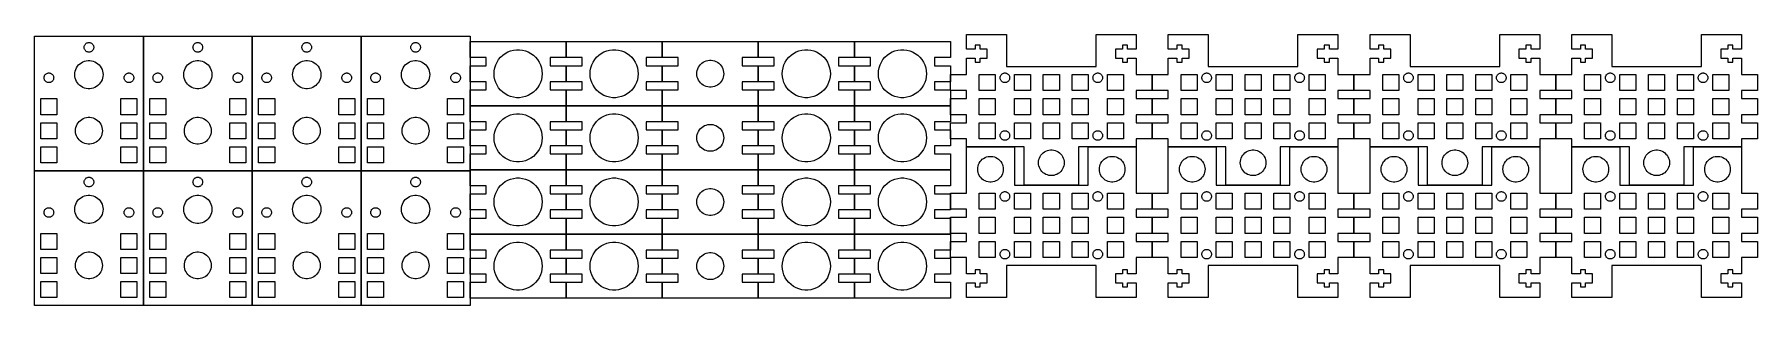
# Model space of a CAD drawing. Extents: x 0 to 538, y 0 to 85.
import ezdxf

# ---------------------------------------------------------------- set-up
doc = ezdxf.new("R2010")
doc.units = 0
doc.layers.add('Layer_1', color=7, linetype='CONTINUOUS')

msp = doc.modelspace()

# ---------------------------------------------------------------- linework, layer by layer
at = {"layer": 'Layer_1', "color": 7}
for points in [[(0.141111, 42.141105), (0.141111, 84.141091), (34.141111, 84.141091), (34.141111, 42.141105), (0.141111, 42.141105)], [(15.641111, 80.641093), (15.653111, 80.829092), (15.688111, 81.014092), (15.746111, 81.193094), (15.827111, 81.364092), (15.927111, 81.523093), (16.048111, 81.668094), (16.185111, 81.797092), (16.337111, 81.907093), (16.502111, 81.998093), (16.677111, 82.068093), (16.860111, 82.114092), (17.047111, 82.138081), (17.235111, 82.138092), (17.422111, 82.114103), (17.605111, 82.068093), (17.780111, 81.998093), (17.945111, 81.907093), (18.097111, 81.797092), (18.234111, 81.668094), (18.355111, 81.523093), (18.455111, 81.364092), (18.536111, 81.193094), (18.594111, 81.014092), (18.629111, 80.829092), (18.641111, 80.641093), (18.629111, 80.453093), (18.594111, 80.268094), (18.536111, 80.089091), (18.455111, 79.918093), (18.355111, 79.759092), (18.234111, 79.614092), (18.097111, 79.485093), (17.945111, 79.375092), (17.780111, 79.284092), (17.605111, 79.214092), (17.422111, 79.168093), (17.235111, 79.144104), (17.047111, 79.144093), (16.860111, 79.168082), (16.677111, 79.214092), (16.502111, 79.284092), (16.337111, 79.375092), (16.185111, 79.485093), (16.048111, 79.614092), (15.927111, 79.759092), (15.827111, 79.918093), (15.746111, 80.089091), (15.688111, 80.268094), (15.653111, 80.453093), (15.641111, 80.641093)], [(34.1411, 42.141105), (34.1411, 84.141091), (68.141099, 84.141091), (68.141099, 42.141105), (34.1411, 42.141105)], [(49.641099, 80.641093), (49.653099, 80.829092), (49.688099, 81.014092), (49.7461, 81.193094), (49.827099, 81.364092), (49.927099, 81.523093), (50.048099, 81.668094), (50.185099, 81.797092), (50.337099, 81.907093), (50.502099, 81.998093), (50.6771, 82.068093), (50.8601, 82.114092), (51.047099, 82.138081), (51.235099, 82.138092), (51.422099, 82.114103), (51.605099, 82.068093), (51.780099, 81.998093), (51.945099, 81.907093), (52.0971, 81.797092), (52.2341, 81.668094), (52.355099, 81.523093), (52.4551, 81.364092), (52.536099, 81.193094), (52.594099, 81.014092), (52.629099, 80.829092), (52.6411, 80.641093), (52.629099, 80.453093), (52.594099, 80.268094), (52.536099, 80.089091), (52.4551, 79.918093), (52.355099, 79.759092), (52.2341, 79.614092), (52.0971, 79.485093), (51.945099, 79.375092), (51.780099, 79.284092), (51.605099, 79.214092), (51.422099, 79.168093), (51.235099, 79.144104), (51.047099, 79.144093), (50.8601, 79.168082), (50.6771, 79.214092), (50.502099, 79.284092), (50.337099, 79.375092), (50.185099, 79.485093), (50.048099, 79.614092), (49.927099, 79.759092), (49.827099, 79.918093), (49.7461, 80.089091), (49.688099, 80.268094), (49.653099, 80.453093), (49.641099, 80.641093)], [(68.141099, 42.141105), (68.141099, 84.141091), (102.141099, 84.141091), (102.141099, 42.141105), (68.141099, 42.141105)], [(83.641099, 80.641093), (83.653099, 80.829092), (83.688099, 81.014092), (83.746099, 81.193094), (83.827099, 81.364092), (83.927099, 81.523093), (84.048099, 81.668094), (84.185099, 81.797092), (84.337099, 81.907093), (84.502099, 81.998093), (84.677099, 82.068093), (84.860099, 82.114092), (85.047099, 82.138081), (85.235099, 82.138092), (85.422099, 82.114103), (85.605099, 82.068093), (85.780099, 81.998093), (85.945099, 81.907093), (86.097099, 81.797092), (86.234099, 81.668094), (86.355099, 81.523093), (86.455099, 81.364092), (86.536099, 81.193094), (86.594099, 81.014092), (86.629099, 80.829092), (86.641099, 80.641093), (86.629099, 80.453093), (86.594099, 80.268094), (86.536099, 80.089091), (86.455099, 79.918093), (86.355099, 79.759092), (86.234099, 79.614092), (86.097099, 79.485093), (85.945099, 79.375092), (85.780099, 79.284092), (85.605099, 79.214092), (85.422099, 79.168093), (85.235099, 79.144104), (85.047099, 79.144093), (84.860099, 79.168082), (84.677099, 79.214092), (84.502099, 79.284092), (84.337099, 79.375092), (84.185099, 79.485093), (84.048099, 79.614092), (83.927099, 79.759092), (83.827099, 79.918093), (83.746099, 80.089091), (83.688099, 80.268094), (83.653099, 80.453093), (83.641099, 80.641093)], [(102.141088, 42.141105), (102.141088, 84.141091), (136.141087, 84.141091), (136.141087, 42.141105), (102.141088, 42.141105)], [(117.641087, 80.641093), (117.653088, 80.829092), (117.688088, 81.014092), (117.746088, 81.193094), (117.827087, 81.364092), (117.927088, 81.523093), (118.048087, 81.668094), (118.185087, 81.797092), (118.337088, 81.907093), (118.502088, 81.998093), (118.677088, 82.068093), (118.860088, 82.114092), (119.047088, 82.138081), (119.235088, 82.138092), (119.422088, 82.114103), (119.605087, 82.068093), (119.780088, 81.998093), (119.945088, 81.907093), (120.097088, 81.797092), (120.234088, 81.668094), (120.355088, 81.523093), (120.455088, 81.364092), (120.536087, 81.193094), (120.594088, 81.014092), (120.629088, 80.829092), (120.641088, 80.641093), (120.629088, 80.453093), (120.594088, 80.268094), (120.536087, 80.089091), (120.455088, 79.918093), (120.355088, 79.759092), (120.234088, 79.614092), (120.097088, 79.485093), (119.945088, 79.375092), (119.780088, 79.284092), (119.605087, 79.214092), (119.422088, 79.168093), (119.235088, 79.144104), (119.047088, 79.144093), (118.860088, 79.168082), (118.677088, 79.214092), (118.502088, 79.284092), (118.337088, 79.375092), (118.185087, 79.485093), (118.048087, 79.614092), (117.927088, 79.759092), (117.827087, 79.918093), (117.746088, 80.089091), (117.688088, 80.268094), (117.653088, 80.453093), (117.641087, 80.641093)], [(136.141089, 62.423343), (136.141089, 67.423362), (141.141088, 67.423362), (141.141088, 69.923342), (136.141089, 69.923342), (136.141089, 74.923361), (141.141088, 74.923361), (141.141088, 77.423342), (136.141089, 77.423342), (136.141089, 82.42336), (166.141088, 82.42336), (166.141088, 77.423342), (161.141089, 77.423342), (161.141089, 74.923361), (166.141088, 74.923361), (166.141088, 69.923342), (161.141089, 69.923342), (161.141089, 67.423362), (166.141088, 67.423362), (166.141088, 62.423343), (136.141089, 62.423343)], [(166.141088, 62.423343), (166.141088, 67.423362), (171.141088, 67.423362), (171.141088, 69.923342), (166.141088, 69.923342), (166.141088, 74.923361), (171.141088, 74.923361), (171.141088, 77.423342), (166.141088, 77.423342), (166.141088, 82.42336), (196.141088, 82.42336), (196.141088, 77.423342), (191.141088, 77.423342), (191.141088, 74.923361), (196.141088, 74.923361), (196.141088, 69.923342), (191.141088, 69.923342), (191.141088, 67.423362), (196.141088, 67.423362), (196.141088, 62.423343), (166.141088, 62.423343)], [(196.141087, 62.423346), (196.141087, 67.423364), (201.141087, 67.423364), (201.141087, 69.923345), (196.141087, 69.923345), (196.141087, 74.923363), (201.141087, 74.923363), (201.141087, 77.423344), (196.141087, 77.423344), (196.141087, 82.423363), (226.141087, 82.423363), (226.141087, 77.423344), (221.141087, 77.423344), (221.141087, 74.923363), (226.141087, 74.923363), (226.141087, 69.923345), (221.141087, 69.923345), (221.141087, 67.423364), (226.141087, 67.423364), (226.141087, 62.423346), (196.141087, 62.423346)], [(226.141086, 62.423346), (226.141086, 67.423364), (231.141086, 67.423364), (231.141086, 69.923345), (226.141086, 69.923345), (226.141086, 74.923363), (231.141086, 74.923363), (231.141086, 77.423344), (226.141086, 77.423344), (226.141086, 82.423363), (256.141086, 82.423363), (256.141086, 77.423344), (251.141086, 77.423344), (251.141086, 74.923363), (256.141086, 74.923363), (256.141086, 69.923345), (251.141086, 69.923345), (251.141086, 67.423364), (256.141086, 67.423364), (256.141086, 62.423346), (226.141086, 62.423346)], [(256.141086, 62.423346), (256.141086, 67.423364), (261.141086, 67.423364), (261.141086, 69.923345), (256.141086, 69.923345), (256.141086, 74.923363), (261.141086, 74.923363), (261.141086, 77.423344), (256.141086, 77.423344), (256.141086, 82.423363), (286.141085, 82.423363), (286.141085, 77.423344), (281.141086, 77.423344), (281.141086, 74.923363), (286.141085, 74.923363), (286.141085, 69.923345), (281.141086, 69.923345), (281.141086, 67.423364), (286.141085, 67.423364), (286.141085, 62.423346), (256.141086, 62.423346)], [(286.141084, 52.141079), (286.141084, 57.141097), (291.141083, 57.141097), (291.141083, 59.641078), (286.141084, 59.641078), (286.141084, 64.641096), (291.141083, 64.641096), (291.141083, 67.141077), (286.141084, 67.141077), (286.141084, 72.141095), (291.141083, 72.141095), (291.141083, 77.241085), (293.816083, 77.241085), (293.816083, 75.991086), (295.466083, 75.991086), (295.466083, 77.241085), (297.641083, 77.241085), (297.641083, 80.041085), (295.466083, 80.041085), (295.466083, 81.291087), (293.816083, 81.291087), (293.816083, 80.041085), (291.141083, 80.041085), (291.141083, 84.641087), (303.641083, 84.641087), (303.641083, 74.641076), (331.641083, 74.641076), (331.641083, 84.641087), (344.141083, 84.641087), (344.141083, 80.041085), (341.466083, 80.041085), (341.466083, 81.291087), (339.816083, 81.291087), (339.816083, 80.041085), (337.641083, 80.041085), (337.641083, 77.241085), (339.816083, 77.241085), (339.816083, 75.991086), (341.466083, 75.991086), (341.466083, 77.241085), (344.141083, 77.241085), (344.141083, 72.141095), (349.141082, 72.141095), (349.141082, 67.141077), (344.141083, 67.141077), (344.141083, 64.641096), (349.141082, 64.641096), (349.141082, 59.641078), (344.141083, 59.641078), (344.141083, 57.141097), (349.141082, 57.141097), (349.141082, 52.141079), (344.141083, 52.141079), (344.141083, 49.641098), (326.141083, 49.641098), (326.141083, 37.641094), (309.141083, 37.641094), (309.141083, 49.641098), (291.141083, 49.641098), (291.141083, 52.141079), (286.141084, 52.141079)], [(349.141099, 52.141079), (349.141099, 57.141097), (354.141098, 57.141097), (354.141098, 59.641078), (349.141099, 59.641078), (349.141099, 64.641096), (354.141098, 64.641096), (354.141098, 67.141077), (349.141099, 67.141077), (349.141099, 72.141095), (354.141098, 72.141095), (354.141098, 77.241085), (356.816098, 77.241085), (356.816098, 75.991086), (358.466098, 75.991086), (358.466098, 77.241085), (360.641098, 77.241085), (360.641098, 80.041085), (358.466098, 80.041085), (358.466098, 81.291087), (356.816098, 81.291087), (356.816098, 80.041085), (354.141098, 80.041085), (354.141098, 84.641087), (366.641098, 84.641087), (366.641098, 74.641076), (394.641098, 74.641076), (394.641098, 84.641087), (407.141098, 84.641087), (407.141098, 80.041085), (404.466098, 80.041085), (404.466098, 81.291087), (402.816098, 81.291087), (402.816098, 80.041085), (400.641098, 80.041085), (400.641098, 77.241085), (402.816098, 77.241085), (402.816098, 75.991086), (404.466098, 75.991086), (404.466098, 77.241085), (407.141098, 77.241085), (407.141098, 72.141095), (412.141097, 72.141095), (412.141097, 67.141077), (407.141098, 67.141077), (407.141098, 64.641096), (412.141097, 64.641096), (412.141097, 59.641078), (407.141098, 59.641078), (407.141098, 57.141097), (412.141097, 57.141097), (412.141097, 52.141079), (407.141098, 52.141079), (407.141098, 49.641098), (389.141098, 49.641098), (389.141098, 37.641094), (372.141098, 37.641094), (372.141098, 49.641098), (354.141098, 49.641098), (354.141098, 52.141079), (349.141099, 52.141079)], [(412.141086, 52.141079), (412.141086, 57.141097), (417.141085, 57.141097), (417.141085, 59.641078), (412.141086, 59.641078), (412.141086, 64.641096), (417.141085, 64.641096), (417.141085, 67.141077), (412.141086, 67.141077), (412.141086, 72.141095), (417.141085, 72.141095), (417.141085, 77.241085), (419.816085, 77.241085), (419.816085, 75.991086), (421.466085, 75.991086), (421.466085, 77.241085), (423.641085, 77.241085), (423.641085, 80.041085), (421.466085, 80.041085), (421.466085, 81.291087), (419.816085, 81.291087), (419.816085, 80.041085), (417.141085, 80.041085), (417.141085, 84.641087), (429.641085, 84.641087), (429.641085, 74.641076), (457.641085, 74.641076), (457.641085, 84.641087), (470.141085, 84.641087), (470.141085, 80.041085), (467.466085, 80.041085), (467.466085, 81.291087), (465.816085, 81.291087), (465.816085, 80.041085), (463.641085, 80.041085), (463.641085, 77.241085), (465.816085, 77.241085), (465.816085, 75.991086), (467.466085, 75.991086), (467.466085, 77.241085), (470.141085, 77.241085), (470.141085, 72.141095), (475.141084, 72.141095), (475.141084, 67.141077), (470.141085, 67.141077), (470.141085, 64.641096), (475.141084, 64.641096), (475.141084, 59.641078), (470.141085, 59.641078), (470.141085, 57.141097), (475.141084, 57.141097), (475.141084, 52.141079), (470.141085, 52.141079), (470.141085, 49.641098), (452.141085, 49.641098), (452.141085, 37.641094), (435.141085, 37.641094), (435.141085, 49.641098), (417.141085, 49.641098), (417.141085, 52.141079), (412.141086, 52.141079)], [(475.141101, 52.141079), (475.141101, 57.141097), (480.1411, 57.141097), (480.1411, 59.641078), (475.141101, 59.641078), (475.141101, 64.641096), (480.1411, 64.641096), (480.1411, 67.141077), (475.141101, 67.141077), (475.141101, 72.141095), (480.1411, 72.141095), (480.1411, 77.241085), (482.8161, 77.241085), (482.8161, 75.991086), (484.4661, 75.991086), (484.4661, 77.241085), (486.6411, 77.241085), (486.6411, 80.041085), (484.4661, 80.041085), (484.4661, 81.291087), (482.8161, 81.291087), (482.8161, 80.041085), (480.1411, 80.041085), (480.1411, 84.641087), (492.6411, 84.641087), (492.6411, 74.641076), (520.6411, 74.641076), (520.6411, 84.641087), (533.1411, 84.641087), (533.1411, 80.041085), (530.4661, 80.041085), (530.4661, 81.291087), (528.8161, 81.291087), (528.8161, 80.041085), (526.6411, 80.041085), (526.6411, 77.241085), (528.8161, 77.241085), (528.8161, 75.991086), (530.4661, 75.991086), (530.4661, 77.241085), (533.1411, 77.241085), (533.1411, 72.141095), (538.141099, 72.141095), (538.141099, 67.141077), (533.1411, 67.141077), (533.1411, 64.641096), (538.141099, 64.641096), (538.141099, 59.641078), (533.1411, 59.641078), (533.1411, 57.141097), (538.141099, 57.141097), (538.141099, 52.141079), (533.1411, 52.141079), (533.1411, 49.641098), (515.1411, 49.641098), (515.1411, 37.641094), (498.1411, 37.641094), (498.1411, 49.641098), (480.1411, 49.641098), (480.1411, 52.141079), (475.141101, 52.141079)], [(12.741111, 72.141093), (12.776111, 72.692092), (12.879111, 73.235093), (13.050111, 73.761093), (13.285111, 74.261092), (13.581111, 74.727092), (13.934111, 75.153092), (14.336111, 75.531092), (14.783111, 75.856091), (15.268111, 76.122094), (15.781111, 76.326093), (16.317111, 76.463092), (16.865111, 76.532092), (17.417111, 76.532092), (17.965111, 76.463092), (18.501111, 76.326093), (19.014111, 76.122094), (19.499111, 75.856091), (19.946111, 75.531092), (20.348111, 75.153092), (20.701111, 74.727092), (20.997111, 74.261092), (21.232111, 73.761093), (21.403111, 73.235093), (21.506111, 72.692092), (21.541111, 72.141093), (21.506111, 71.590093), (21.403111, 71.047092), (21.232111, 70.521092), (20.997111, 70.021093), (20.701111, 69.555093), (20.348111, 69.129084), (19.946111, 68.751104), (19.499111, 68.426097), (19.014111, 68.160103), (18.501111, 67.956084), (17.965111, 67.819094), (17.417111, 67.75009), (16.865111, 67.75009), (16.317111, 67.819094), (15.781111, 67.956084), (15.268111, 68.160103), (14.783111, 68.426097), (14.336111, 68.751104), (13.934111, 69.129084), (13.581111, 69.555093), (13.285111, 70.021093), (13.050111, 70.521092), (12.879111, 71.047092), (12.776111, 71.590093), (12.741111, 72.141093)], [(46.741099, 72.141093), (46.7761, 72.692092), (46.879099, 73.235093), (47.0501, 73.761093), (47.285099, 74.261092), (47.581099, 74.727092), (47.934099, 75.153092), (48.3361, 75.531092), (48.783099, 75.856091), (49.268099, 76.122094), (49.781099, 76.326093), (50.317099, 76.463092), (50.865099, 76.532092), (51.417099, 76.532092), (51.965099, 76.463092), (52.5011, 76.326093), (53.014099, 76.122094), (53.499099, 75.856091), (53.946099, 75.531092), (54.348099, 75.153092), (54.701099, 74.727092), (54.997099, 74.261092), (55.232099, 73.761093), (55.403099, 73.235093), (55.506099, 72.692092), (55.541099, 72.141093), (55.506099, 71.590093), (55.403099, 71.047092), (55.232099, 70.521092), (54.997099, 70.021093), (54.701099, 69.555093), (54.348099, 69.129084), (53.946099, 68.751104), (53.499099, 68.426097), (53.014099, 68.160103), (52.5011, 67.956084), (51.965099, 67.819094), (51.417099, 67.75009), (50.865099, 67.75009), (50.317099, 67.819094), (49.781099, 67.956084), (49.268099, 68.160103), (48.783099, 68.426097), (48.3361, 68.751104), (47.934099, 69.129084), (47.581099, 69.555093), (47.285099, 70.021093), (47.0501, 70.521092), (46.879099, 71.047092), (46.7761, 71.590093), (46.741099, 72.141093)], [(80.741099, 72.141093), (80.776099, 72.692092), (80.879099, 73.235093), (81.050099, 73.761093), (81.285099, 74.261092), (81.581099, 74.727092), (81.934099, 75.153092), (82.336099, 75.531092), (82.783099, 75.856091), (83.268099, 76.122094), (83.781099, 76.326093), (84.317099, 76.463092), (84.865099, 76.532092), (85.417099, 76.532092), (85.965099, 76.463092), (86.501099, 76.326093), (87.014099, 76.122094), (87.499099, 75.856091), (87.946099, 75.531092), (88.348099, 75.153092), (88.701099, 74.727092), (88.997099, 74.261092), (89.232099, 73.761093), (89.403099, 73.235093), (89.506099, 72.692092), (89.541099, 72.141093), (89.506099, 71.590093), (89.403099, 71.047092), (89.232099, 70.521092), (88.997099, 70.021093), (88.701099, 69.555093), (88.348099, 69.129084), (87.946099, 68.751104), (87.499099, 68.426097), (87.014099, 68.160103), (86.501099, 67.956084), (85.965099, 67.819094), (85.417099, 67.75009), (84.865099, 67.75009), (84.317099, 67.819094), (83.781099, 67.956084), (83.268099, 68.160103), (82.783099, 68.426097), (82.336099, 68.751104), (81.934099, 69.129084), (81.581099, 69.555093), (81.285099, 70.021093), (81.050099, 70.521092), (80.879099, 71.047092), (80.776099, 71.590093), (80.741099, 72.141093)], [(114.741088, 72.141093), (114.776088, 72.692092), (114.879088, 73.235093), (115.050088, 73.761093), (115.285088, 74.261092), (115.581088, 74.727092), (115.934088, 75.153092), (116.336088, 75.531092), (116.783088, 75.856091), (117.268088, 76.122094), (117.781087, 76.326093), (118.317088, 76.463092), (118.865088, 76.532092), (119.417088, 76.532092), (119.965088, 76.463092), (120.501088, 76.326093), (121.014088, 76.122094), (121.499088, 75.856091), (121.946087, 75.531092), (122.348088, 75.153092), (122.701088, 74.727092), (122.997088, 74.261092), (123.232088, 73.761093), (123.403088, 73.235093), (123.506087, 72.692092), (123.541088, 72.141093), (123.506087, 71.590093), (123.403088, 71.047092), (123.232088, 70.521092), (122.997088, 70.021093), (122.701088, 69.555093), (122.348088, 69.129084), (121.946087, 68.751104), (121.499088, 68.426097), (121.014088, 68.160103), (120.501088, 67.956084), (119.965088, 67.819094), (119.417088, 67.75009), (118.865088, 67.75009), (118.317088, 67.819094), (117.781087, 67.956084), (117.268088, 68.160103), (116.783088, 68.426097), (116.336088, 68.751104), (115.934088, 69.129084), (115.581088, 69.555093), (115.285088, 70.021093), (115.050088, 70.521092), (114.879088, 71.047092), (114.776088, 71.590093), (114.741088, 72.141093)], [(143.641089, 72.423352), (143.700089, 73.363349), (143.877088, 74.288361), (144.168089, 75.18436), (144.569089, 76.03636), (145.073089, 76.831352), (145.674088, 77.557341), (146.360089, 78.20236), (147.122089, 78.755346), (147.948088, 79.209357), (148.823088, 79.556349), (149.736089, 79.790339), (150.670088, 79.908336), (151.612089, 79.908336), (152.546088, 79.790339), (153.459089, 79.556349), (154.334089, 79.209357), (155.160088, 78.755346), (155.922088, 78.20236), (156.608089, 77.557341), (157.209088, 76.831352), (157.713088, 76.03636), (158.114088, 75.18436), (158.405089, 74.288361), (158.582089, 73.363349), (158.641088, 72.423352), (158.582089, 71.483354), (158.405089, 70.558342), (158.114088, 69.662343), (157.713088, 68.810343), (157.209088, 68.015351), (156.608089, 67.289362), (155.922088, 66.644344), (155.160088, 66.091357), (154.334089, 65.637346), (153.459089, 65.290354), (152.546088, 65.056364), (151.612089, 64.938338), (150.670088, 64.938338), (149.736089, 65.056364), (148.823088, 65.290354), (147.948088, 65.637346), (147.122089, 66.091357), (146.360089, 66.644344), (145.674088, 67.289362), (145.073089, 68.015351), (144.569089, 68.810343), (144.168089, 69.662343), (143.877088, 70.558342), (143.700089, 71.483354), (143.641089, 72.423352)], [(173.641088, 72.423352), (173.700088, 73.363349), (173.877088, 74.288361), (174.168088, 75.18436), (174.569088, 76.03636), (175.073088, 76.831352), (175.674088, 77.557341), (176.360088, 78.20236), (177.122088, 78.755346), (177.948088, 79.209357), (178.823088, 79.556349), (179.736088, 79.790339), (180.670088, 79.908336), (181.612088, 79.908336), (182.546088, 79.790339), (183.459088, 79.556349), (184.334088, 79.209357), (185.160088, 78.755346), (185.922088, 78.20236), (186.608088, 77.557341), (187.209088, 76.831352), (187.713088, 76.03636), (188.114088, 75.18436), (188.405088, 74.288361), (188.582088, 73.363349), (188.641088, 72.423352), (188.582088, 71.483354), (188.405088, 70.558342), (188.114088, 69.662343), (187.713088, 68.810343), (187.209088, 68.015351), (186.608088, 67.289362), (185.922088, 66.644344), (185.160088, 66.091357), (184.334088, 65.637346), (183.459088, 65.290354), (182.546088, 65.056364), (181.612088, 64.938338), (180.670088, 64.938338), (179.736088, 65.056364), (178.823088, 65.290354), (177.948088, 65.637346), (177.122088, 66.091357), (176.360088, 66.644344), (175.674088, 67.289362), (175.073088, 68.015351), (174.569088, 68.810343), (174.168088, 69.662343), (173.877088, 70.558342), (173.700088, 71.483354), (173.641088, 72.423352)], [(206.941087, 72.423354), (206.974087, 72.94936), (207.073087, 73.467351), (207.236087, 73.969339), (207.461087, 74.446351), (207.743087, 74.892347), (208.079087, 75.298352), (208.464087, 75.659343), (208.891087, 75.969364), (209.353087, 76.223364), (209.843087, 76.417363), (210.354087, 76.549359), (210.877087, 76.615342), (211.405087, 76.615342), (211.928087, 76.549359), (212.439087, 76.417363), (212.929087, 76.223364), (213.391087, 75.969364), (213.818087, 75.659343), (214.203087, 75.298352), (214.539087, 74.892347), (214.821087, 74.446351), (215.046087, 73.969339), (215.209087, 73.467351), (215.308087, 72.94936), (215.341087, 72.423354), (215.308087, 71.897349), (215.209087, 71.379358), (215.046087, 70.877341), (214.821087, 70.400357), (214.539087, 69.954361), (214.203087, 69.548357), (213.818087, 69.187366), (213.391087, 68.877345), (212.929087, 68.623345), (212.439087, 68.429345), (211.928087, 68.29735), (211.405087, 68.231367), (210.877087, 68.231367), (210.354087, 68.29735), (209.843087, 68.429345), (209.353087, 68.623345), (208.891087, 68.877345), (208.464087, 69.187366), (208.079087, 69.548357), (207.743087, 69.954361), (207.461087, 70.400357), (207.236087, 70.877341), (207.073087, 71.379358), (206.974087, 71.897349), (206.941087, 72.423354)], [(233.641086, 72.423354), (233.700086, 73.363352), (233.877086, 74.288363), (234.168086, 75.184363), (234.569086, 76.036363), (235.073086, 76.831355), (235.674086, 77.557343), (236.360086, 78.202362), (237.122086, 78.755349), (237.948086, 79.209359), (238.823086, 79.556352), (239.736086, 79.790342), (240.670086, 79.908339), (241.612086, 79.908339), (242.546086, 79.790342), (243.459086, 79.556352), (244.334086, 79.209359), (245.160086, 78.755349), (245.922086, 78.202362), (246.608086, 77.557343), (247.209086, 76.831355), (247.713086, 76.036363), (248.114086, 75.184363), (248.405086, 74.288363), (248.582086, 73.363352), (248.641086, 72.423354), (248.582086, 71.483357), (248.405086, 70.558345), (248.114086, 69.662346), (247.713086, 68.810345), (247.209086, 68.015354), (246.608086, 67.289365), (245.922086, 66.644346), (245.160086, 66.09136), (244.334086, 65.637349), (243.459086, 65.290357), (242.546086, 65.056367), (241.612086, 64.938341), (240.670086, 64.938341), (239.736086, 65.056367), (238.823086, 65.290357), (237.948086, 65.637349), (237.122086, 66.09136), (236.360086, 66.644346), (235.674086, 67.289365), (235.073086, 68.015354), (234.569086, 68.810345), (234.168086, 69.662346), (233.877086, 70.558345), (233.700086, 71.483357), (233.641086, 72.423354)], [(263.641086, 72.423354), (263.700086, 73.363352), (263.877085, 74.288363), (264.168086, 75.184363), (264.569086, 76.036363), (265.073086, 76.831355), (265.674086, 77.557343), (266.360086, 78.202362), (267.122086, 78.755349), (267.948085, 79.209359), (268.823086, 79.556352), (269.736086, 79.790342), (270.670085, 79.908339), (271.612086, 79.908339), (272.546085, 79.790342), (273.459086, 79.556352), (274.334086, 79.209359), (275.160086, 78.755349), (275.922086, 78.202362), (276.608086, 77.557343), (277.209085, 76.831355), (277.713086, 76.036363), (278.114085, 75.184363), (278.405086, 74.288363), (278.582086, 73.363352), (278.641086, 72.423354), (278.582086, 71.483357), (278.405086, 70.558345), (278.114085, 69.662346), (277.713086, 68.810345), (277.209085, 68.015354), (276.608086, 67.289365), (275.922086, 66.644346), (275.160086, 66.09136), (274.334086, 65.637349), (273.459086, 65.290357), (272.546085, 65.056367), (271.612086, 64.938341), (270.670085, 64.938341), (269.736086, 65.056367), (268.823086, 65.290357), (267.948085, 65.637349), (267.122086, 66.09136), (266.360086, 66.644346), (265.674086, 67.289365), (265.073086, 68.015354), (264.569086, 68.810345), (264.168086, 69.662346), (263.877085, 70.558345), (263.700086, 71.483357), (263.641086, 72.423354)], [(3.141111, 71.141092), (3.153111, 71.329091), (3.188111, 71.514094), (3.246111, 71.693093), (3.327111, 71.864092), (3.427111, 72.023093), (3.548111, 72.168093), (3.685111, 72.297094), (3.837111, 72.407093), (4.002111, 72.498092), (4.177111, 72.568092), (4.360111, 72.614091), (4.547111, 72.63808), (4.735111, 72.638092), (4.922111, 72.614103), (5.105111, 72.568092), (5.280111, 72.498092), (5.445111, 72.407093), (5.597111, 72.297094), (5.734111, 72.168093), (5.855111, 72.023093), (5.955111, 71.864092), (6.036111, 71.693093), (6.094111, 71.514094), (6.129111, 71.329091), (6.141111, 71.141092), (6.129111, 70.953092), (6.094111, 70.768093), (6.036111, 70.589093), (5.955111, 70.418092), (5.855111, 70.259094), (5.734111, 70.114094), (5.597111, 69.985093), (5.445111, 69.875094), (5.280111, 69.784091), (5.105111, 69.714092), (4.922111, 69.668092), (4.735111, 69.644103), (4.547111, 69.644092), (4.360111, 69.668081), (4.177111, 69.714092), (4.002111, 69.784091), (3.837111, 69.875094), (3.685111, 69.985093), (3.548111, 70.114094), (3.427111, 70.259094), (3.327111, 70.418092), (3.246111, 70.589093), (3.188111, 70.768093), (3.153111, 70.953092), (3.141111, 71.141092)], [(28.141111, 71.141092), (28.153111, 71.329091), (28.188111, 71.514094), (28.246111, 71.693093), (28.327111, 71.864092), (28.427111, 72.023093), (28.548111, 72.168093), (28.685111, 72.297094), (28.837111, 72.407093), (29.002111, 72.498092), (29.177111, 72.568092), (29.360111, 72.614091), (29.547111, 72.63808), (29.735111, 72.638092), (29.922111, 72.614103), (30.105111, 72.568092), (30.280111, 72.498092), (30.445111, 72.407093), (30.597111, 72.297094), (30.734111, 72.168093), (30.855111, 72.023093), (30.955111, 71.864092), (31.036111, 71.693093), (31.094111, 71.514094), (31.129111, 71.329091), (31.141111, 71.141092), (31.129111, 70.953092), (31.094111, 70.768093), (31.036111, 70.589093), (30.955111, 70.418092), (30.855111, 70.259094), (30.734111, 70.114094), (30.597111, 69.985093), (30.445111, 69.875094), (30.280111, 69.784091), (30.105111, 69.714092), (29.922111, 69.668092), (29.735111, 69.644103), (29.547111, 69.644092), (29.360111, 69.668081), (29.177111, 69.714092), (29.002111, 69.784091), (28.837111, 69.875094), (28.685111, 69.985093), (28.548111, 70.114094), (28.427111, 70.259094), (28.327111, 70.418092), (28.246111, 70.589093), (28.188111, 70.768093), (28.153111, 70.953092), (28.141111, 71.141092)], [(37.141099, 71.141092), (37.1531, 71.329091), (37.188099, 71.514094), (37.246099, 71.693093), (37.327099, 71.864092), (37.4271, 72.023093), (37.548099, 72.168093), (37.685099, 72.297094), (37.8371, 72.407093), (38.002099, 72.498092), (38.177099, 72.568092), (38.360099, 72.614091), (38.5471, 72.63808), (38.735099, 72.638092), (38.9221, 72.614103), (39.105099, 72.568092), (39.2801, 72.498092), (39.445099, 72.407093), (39.597099, 72.297094), (39.734099, 72.168093), (39.855099, 72.023093), (39.955099, 71.864092), (40.036099, 71.693093), (40.0941, 71.514094), (40.129099, 71.329091), (40.141099, 71.141092), (40.129099, 70.953092), (40.0941, 70.768093), (40.036099, 70.589093), (39.955099, 70.418092), (39.855099, 70.259094), (39.734099, 70.114094), (39.597099, 69.985093), (39.445099, 69.875094), (39.2801, 69.784091), (39.105099, 69.714092), (38.9221, 69.668092), (38.735099, 69.644103), (38.5471, 69.644092), (38.360099, 69.668081), (38.177099, 69.714092), (38.002099, 69.784091), (37.8371, 69.875094), (37.685099, 69.985093), (37.548099, 70.114094), (37.4271, 70.259094), (37.327099, 70.418092), (37.246099, 70.589093), (37.188099, 70.768093), (37.153099, 70.953092), (37.141099, 71.141092)], [(62.141099, 71.141092), (62.1531, 71.329091), (62.188099, 71.514094), (62.246099, 71.693093), (62.327099, 71.864092), (62.427099, 72.023093), (62.548099, 72.168093), (62.685099, 72.297094), (62.8371, 72.407093), (63.002099, 72.498092), (63.177099, 72.568092), (63.360099, 72.614091), (63.5471, 72.63808), (63.735099, 72.638092), (63.922099, 72.614103), (64.105099, 72.568092), (64.280099, 72.498092), (64.445099, 72.407093), (64.597099, 72.297094), (64.734099, 72.168093), (64.855099, 72.023093), (64.955099, 71.864092), (65.036099, 71.693093), (65.094099, 71.514094), (65.1291, 71.329091), (65.1411, 71.141092), (65.129099, 70.953092), (65.094099, 70.768093), (65.036099, 70.589093), (64.955099, 70.418092), (64.855099, 70.259094), (64.734099, 70.114094), (64.597099, 69.985093), (64.445099, 69.875094), (64.280099, 69.784091), (64.105099, 69.714092), (63.922099, 69.668092), (63.735099, 69.644103), (63.5471, 69.644092), (63.360099, 69.668081), (63.177099, 69.714092), (63.002099, 69.784091), (62.8371, 69.875094), (62.685099, 69.985093), (62.548099, 70.114094), (62.427099, 70.259094), (62.327099, 70.418092), (62.246099, 70.589093), (62.188099, 70.768093), (62.1531, 70.953092), (62.141099, 71.141092)], [(71.141099, 71.141092), (71.153099, 71.329091), (71.188099, 71.514094), (71.246099, 71.693093), (71.327099, 71.864092), (71.427099, 72.023093), (71.548099, 72.168093), (71.685099, 72.297094), (71.837099, 72.407093), (72.002099, 72.498092), (72.177099, 72.568092), (72.360099, 72.614091), (72.547099, 72.63808), (72.735099, 72.638092), (72.922099, 72.614103), (73.105099, 72.568092), (73.280099, 72.498092), (73.445099, 72.407093), (73.597099, 72.297094), (73.734099, 72.168093), (73.855099, 72.023093), (73.955099, 71.864092), (74.036099, 71.693093), (74.094099, 71.514094), (74.129099, 71.329091), (74.141099, 71.141092), (74.129099, 70.953092), (74.094099, 70.768093), (74.036099, 70.589093), (73.955099, 70.418092), (73.855099, 70.259094), (73.734099, 70.114094), (73.597099, 69.985093), (73.445099, 69.875094), (73.280099, 69.784091), (73.105099, 69.714092), (72.922099, 69.668092), (72.735099, 69.644103), (72.547099, 69.644092), (72.360099, 69.668081), (72.177099, 69.714092), (72.002099, 69.784091), (71.837099, 69.875094), (71.685099, 69.985093), (71.548099, 70.114094), (71.427099, 70.259094), (71.327099, 70.418092), (71.246099, 70.589093), (71.188099, 70.768093), (71.153099, 70.953092), (71.141099, 71.141092)], [(96.141099, 71.141092), (96.153099, 71.329091), (96.188099, 71.514094), (96.246099, 71.693093), (96.327099, 71.864092), (96.427099, 72.023093), (96.548099, 72.168093), (96.685099, 72.297094), (96.837099, 72.407093), (97.002099, 72.498092), (97.177099, 72.568092), (97.360099, 72.614091), (97.547099, 72.63808), (97.735099, 72.638092), (97.922099, 72.614103), (98.105099, 72.568092), (98.280099, 72.498092), (98.445099, 72.407093), (98.597099, 72.297094), (98.734099, 72.168093), (98.855099, 72.023093), (98.955099, 71.864092), (99.036099, 71.693093), (99.094099, 71.514094), (99.129099, 71.329091), (99.141099, 71.141092), (99.129099, 70.953092), (99.094099, 70.768093), (99.036099, 70.589093), (98.955099, 70.418092), (98.855099, 70.259094), (98.734099, 70.114094), (98.597099, 69.985093), (98.445099, 69.875094), (98.280099, 69.784091), (98.105099, 69.714092), (97.922099, 69.668092), (97.735099, 69.644103), (97.547099, 69.644092), (97.360099, 69.668081), (97.177099, 69.714092), (97.002099, 69.784091), (96.837099, 69.875094), (96.685099, 69.985093), (96.548099, 70.114094), (96.427099, 70.259094), (96.327099, 70.418092), (96.246099, 70.589093), (96.188099, 70.768093), (96.153099, 70.953092), (96.141099, 71.141092)], [(105.141088, 71.141092), (105.153088, 71.329091), (105.188088, 71.514094), (105.246088, 71.693093), (105.327088, 71.864092), (105.427088, 72.023093), (105.548088, 72.168093), (105.685088, 72.297094), (105.837088, 72.407093), (106.002088, 72.498092), (106.177088, 72.568092), (106.360088, 72.614091), (106.547088, 72.63808), (106.735088, 72.638092), (106.922088, 72.614103), (107.105088, 72.568092), (107.280088, 72.498092), (107.445088, 72.407093), (107.597088, 72.297094), (107.734088, 72.168093), (107.855088, 72.023093), (107.955088, 71.864092), (108.036088, 71.693093), (108.094088, 71.514094), (108.129087, 71.329091), (108.141088, 71.141092), (108.129087, 70.953092), (108.094088, 70.768093), (108.036088, 70.589093), (107.955088, 70.418092), (107.855088, 70.259094), (107.734088, 70.114094), (107.597088, 69.985093), (107.445088, 69.875094), (107.280088, 69.784091), (107.105088, 69.714092), (106.922088, 69.668092), (106.735088, 69.644103), (106.547088, 69.644092), (106.360088, 69.668081), (106.177088, 69.714092), (106.002088, 69.784091), (105.837088, 69.875094), (105.685088, 69.985093), (105.548088, 70.114094), (105.427088, 70.259094), (105.327088, 70.418092), (105.246088, 70.589093), (105.188088, 70.768093), (105.153087, 70.953092), (105.141087, 71.141092)], [(130.141088, 71.141092), (130.153088, 71.329091), (130.188087, 71.514094), (130.246088, 71.693093), (130.327088, 71.864092), (130.427088, 72.023093), (130.548088, 72.168093), (130.685088, 72.297094), (130.837088, 72.407093), (131.002087, 72.498092), (131.177088, 72.568092), (131.360088, 72.614091), (131.547088, 72.63808), (131.735087, 72.638092), (131.922088, 72.614103), (132.105088, 72.568092), (132.280088, 72.498092), (132.445087, 72.407093), (132.597088, 72.297094), (132.734088, 72.168093), (132.855087, 72.023093), (132.955088, 71.864092), (133.036088, 71.693093), (133.094088, 71.514094), (133.129088, 71.329091), (133.141088, 71.141092), (133.129087, 70.953092), (133.094088, 70.768093), (133.036088, 70.589093), (132.955088, 70.418092), (132.855087, 70.259094), (132.734088, 70.114094), (132.597088, 69.985093), (132.445087, 69.875094), (132.280088, 69.784091), (132.105088, 69.714092), (131.922088, 69.668092), (131.735087, 69.644103), (131.547088, 69.644092), (131.360088, 69.668081), (131.177088, 69.714092), (131.002087, 69.784091), (130.837088, 69.875094), (130.685088, 69.985093), (130.548088, 70.114094), (130.427088, 70.259094), (130.327088, 70.418092), (130.246088, 70.589093), (130.188087, 70.768093), (130.153088, 70.953092), (130.141088, 71.141092)], [(295.141083, 67.141077), (295.141083, 72.141095), (300.141083, 72.141095), (300.141083, 67.141077), (295.141083, 67.141077)], [(301.641083, 71.141097), (301.653083, 71.329086), (301.688083, 71.514082), (301.746083, 71.693096), (301.827083, 71.864094), (301.927083, 72.023098), (302.048083, 72.168076), (302.185083, 72.29708), (302.337083, 72.40709), (302.502083, 72.498078), (302.677083, 72.568098), (302.860083, 72.6141), (303.047083, 72.638089), (303.235083, 72.638089), (303.422083, 72.6141), (303.605083, 72.568098), (303.780083, 72.498078), (303.945083, 72.40709), (304.097083, 72.29708), (304.234083, 72.168076), (304.355083, 72.023098), (304.455083, 71.864094), (304.536083, 71.693096), (304.594083, 71.514082), (304.629083, 71.329086), (304.641083, 71.141097), (304.629083, 70.953081), (304.594083, 70.768084), (304.536083, 70.589099), (304.455083, 70.418072), (304.355083, 70.259097), (304.234083, 70.114091), (304.097083, 69.985087), (303.945083, 69.875077), (303.780083, 69.784088), (303.605083, 69.714097), (303.422083, 69.668095), (303.235083, 69.644106), (303.047083, 69.644078), (302.860083, 69.668067), (302.677083, 69.714097), (302.502083, 69.784088), (302.337083, 69.875077), (302.185083, 69.985087), (302.048083, 70.114091), (301.927083, 70.259097), (301.827083, 70.418072), (301.746083, 70.589099), (301.688083, 70.768084), (301.653083, 70.953081), (301.641083, 71.141097)], [(306.141083, 67.141077), (306.141083, 72.141095), (311.141083, 72.141095), (311.141083, 67.141077), (306.141083, 67.141077)], [(315.141083, 67.141077), (315.141083, 72.141095), (320.141083, 72.141095), (320.141083, 67.141077), (315.141083, 67.141077)], [(324.141083, 67.141077), (324.141083, 72.141095), (329.141083, 72.141095), (329.141083, 67.141077), (324.141083, 67.141077)], [(330.641083, 71.141097), (330.653083, 71.329086), (330.688083, 71.514082), (330.746083, 71.693096), (330.827083, 71.864094), (330.927083, 72.023098), (331.048083, 72.168076), (331.185083, 72.29708), (331.337083, 72.40709), (331.502083, 72.498078), (331.677083, 72.568098), (331.860083, 72.6141), (332.047083, 72.638089), (332.235083, 72.638089), (332.422083, 72.6141), (332.605083, 72.568098), (332.780083, 72.498078), (332.945083, 72.40709), (333.097083, 72.29708), (333.234083, 72.168076), (333.355083, 72.023098), (333.455083, 71.864094), (333.536083, 71.693096), (333.594083, 71.514082), (333.629083, 71.329086), (333.641083, 71.141097), (333.629083, 70.953081), (333.594083, 70.768084), (333.536083, 70.589099), (333.455083, 70.418072), (333.355083, 70.259097), (333.234083, 70.114091), (333.097083, 69.985087), (332.945083, 69.875077), (332.780083, 69.784088), (332.605083, 69.714097), (332.422083, 69.668095), (332.235083, 69.644106), (332.047083, 69.644078), (331.860083, 69.668067), (331.677083, 69.714097), (331.502083, 69.784088), (331.337083, 69.875077), (331.185083, 69.985087), (331.048083, 70.114091), (330.927083, 70.259097), (330.827083, 70.418072), (330.746083, 70.589099), (330.688083, 70.768084), (330.653083, 70.953081), (330.641083, 71.141097)], [(335.141083, 67.141077), (335.141083, 72.141095), (340.141083, 72.141095), (340.141083, 67.141077), (335.141083, 67.141077)], [(358.141098, 67.141077), (358.141098, 72.141095), (363.141098, 72.141095), (363.141098, 67.141077), (358.141098, 67.141077)], [(364.641098, 71.141097), (364.653098, 71.329086), (364.688098, 71.514082), (364.746098, 71.693096), (364.827098, 71.864094), (364.927098, 72.023098), (365.048098, 72.168076), (365.185098, 72.29708), (365.337098, 72.40709), (365.502098, 72.498078), (365.677098, 72.568098), (365.860098, 72.6141), (366.047098, 72.638089), (366.235098, 72.638089), (366.422098, 72.6141), (366.605098, 72.568098), (366.780098, 72.498078), (366.945098, 72.40709), (367.097098, 72.29708), (367.234098, 72.168076), (367.355098, 72.023098), (367.455098, 71.864094), (367.536098, 71.693096), (367.594098, 71.514082), (367.629098, 71.329086), (367.641098, 71.141097), (367.629098, 70.953081), (367.594098, 70.768084), (367.536098, 70.589099), (367.455098, 70.418072), (367.355098, 70.259097), (367.234098, 70.114091), (367.097098, 69.985087), (366.945098, 69.875077), (366.780098, 69.784088), (366.605098, 69.714097), (366.422098, 69.668095), (366.235098, 69.644106), (366.047098, 69.644078), (365.860098, 69.668067), (365.677098, 69.714097), (365.502098, 69.784088), (365.337098, 69.875077), (365.185098, 69.985087), (365.048098, 70.114091), (364.927098, 70.259097), (364.827098, 70.418072), (364.746098, 70.589099), (364.688098, 70.768084), (364.653098, 70.953081), (364.641098, 71.141097)], [(369.141098, 67.141077), (369.141098, 72.141095), (374.141098, 72.141095), (374.141098, 67.141077), (369.141098, 67.141077)], [(378.141098, 67.141077), (378.141098, 72.141095), (383.141098, 72.141095), (383.141098, 67.141077), (378.141098, 67.141077)], [(387.141098, 67.141077), (387.141098, 72.141095), (392.141098, 72.141095), (392.141098, 67.141077), (387.141098, 67.141077)], [(393.641098, 71.141097), (393.653098, 71.329086), (393.688098, 71.514082), (393.746098, 71.693096), (393.827098, 71.864094), (393.927098, 72.023098), (394.048098, 72.168076), (394.185098, 72.29708), (394.337098, 72.40709), (394.502098, 72.498078), (394.677098, 72.568098), (394.860098, 72.6141), (395.047098, 72.638089), (395.235098, 72.638089), (395.422098, 72.6141), (395.605098, 72.568098), (395.780098, 72.498078), (395.945098, 72.40709), (396.097098, 72.29708), (396.234098, 72.168076), (396.355098, 72.023098), (396.455098, 71.864094), (396.536098, 71.693096), (396.594098, 71.514082), (396.629098, 71.329086), (396.641098, 71.141097), (396.629098, 70.953081), (396.594098, 70.768084), (396.536098, 70.589099), (396.455098, 70.418072), (396.355098, 70.259097), (396.234098, 70.114091), (396.097098, 69.985087), (395.945098, 69.875077), (395.780098, 69.784088), (395.605098, 69.714097), (395.422098, 69.668095), (395.235098, 69.644106), (395.047098, 69.644078), (394.860098, 69.668067), (394.677098, 69.714097), (394.502098, 69.784088), (394.337098, 69.875077), (394.185098, 69.985087), (394.048098, 70.114091), (393.927098, 70.259097), (393.827098, 70.418072), (393.746098, 70.589099), (393.688098, 70.768084), (393.653098, 70.953081), (393.641098, 71.141097)], [(398.141098, 67.141077), (398.141098, 72.141095), (403.141098, 72.141095), (403.141098, 67.141077), (398.141098, 67.141077)], [(421.141085, 67.141077), (421.141085, 72.141095), (426.141085, 72.141095), (426.141085, 67.141077), (421.141085, 67.141077)], [(427.641085, 71.141097), (427.653085, 71.329086), (427.688085, 71.514082), (427.746085, 71.693096), (427.827085, 71.864094), (427.927085, 72.023098), (428.048085, 72.168076), (428.185085, 72.29708), (428.337085, 72.40709), (428.502085, 72.498078), (428.677085, 72.568098), (428.860085, 72.6141), (429.047085, 72.638089), (429.235085, 72.638089), (429.422085, 72.6141), (429.605085, 72.568098), (429.780085, 72.498078), (429.945085, 72.40709), (430.097085, 72.29708), (430.234085, 72.168076), (430.355085, 72.023098), (430.455085, 71.864094), (430.536085, 71.693096), (430.594085, 71.514082), (430.629085, 71.329086), (430.641085, 71.141097), (430.629085, 70.953081), (430.594085, 70.768084), (430.536085, 70.589099), (430.455085, 70.418072), (430.355085, 70.259097), (430.234085, 70.114091), (430.097085, 69.985087), (429.945085, 69.875077), (429.780085, 69.784088), (429.605085, 69.714097), (429.422085, 69.668095), (429.235085, 69.644106), (429.047085, 69.644078), (428.860085, 69.668067), (428.677085, 69.714097), (428.502085, 69.784088), (428.337085, 69.875077), (428.185085, 69.985087), (428.048085, 70.114091), (427.927085, 70.259097), (427.827085, 70.418072), (427.746085, 70.589099), (427.688085, 70.768084), (427.653085, 70.953081), (427.641085, 71.141097)], [(432.141085, 67.141077), (432.141085, 72.141095), (437.141085, 72.141095), (437.141085, 67.141077), (432.141085, 67.141077)], [(441.141085, 67.141077), (441.141085, 72.141095), (446.141085, 72.141095), (446.141085, 67.141077), (441.141085, 67.141077)], [(450.141085, 67.141077), (450.141085, 72.141095), (455.141085, 72.141095), (455.141085, 67.141077), (450.141085, 67.141077)], [(456.641085, 71.141097), (456.653085, 71.329086), (456.688085, 71.514082), (456.746085, 71.693096), (456.827085, 71.864094), (456.927085, 72.023098), (457.048085, 72.168076), (457.185085, 72.29708), (457.337085, 72.40709), (457.502085, 72.498078), (457.677085, 72.568098), (457.860085, 72.6141), (458.047085, 72.638089), (458.235085, 72.638089), (458.422085, 72.6141), (458.605085, 72.568098), (458.780085, 72.498078), (458.945085, 72.40709), (459.097085, 72.29708), (459.234085, 72.168076), (459.355085, 72.023098), (459.455085, 71.864094), (459.536085, 71.693096), (459.594085, 71.514082), (459.629085, 71.329086), (459.641085, 71.141097), (459.629085, 70.953081), (459.594085, 70.768084), (459.536085, 70.589099), (459.455085, 70.418072), (459.355085, 70.259097), (459.234085, 70.114091), (459.097085, 69.985087), (458.945085, 69.875077), (458.780085, 69.784088), (458.605085, 69.714097), (458.422085, 69.668095), (458.235085, 69.644106), (458.047085, 69.644078), (457.860085, 69.668067), (457.677085, 69.714097), (457.502085, 69.784088), (457.337085, 69.875077), (457.185085, 69.985087), (457.048085, 70.114091), (456.927085, 70.259097), (456.827085, 70.418072), (456.746085, 70.589099), (456.688085, 70.768084), (456.653085, 70.953081), (456.641085, 71.141097)], [(461.141085, 67.141077), (461.141085, 72.141095), (466.141085, 72.141095), (466.141085, 67.141077), (461.141085, 67.141077)], [(484.1411, 67.141077), (484.1411, 72.141095), (489.1411, 72.141095), (489.1411, 67.141077), (484.1411, 67.141077)], [(490.6411, 71.141097), (490.6531, 71.329086), (490.6881, 71.514082), (490.7461, 71.693096), (490.8271, 71.864094), (490.9271, 72.023098), (491.0481, 72.168076), (491.1851, 72.29708), (491.3371, 72.40709), (491.5021, 72.498078), (491.6771, 72.568098), (491.8601, 72.6141), (492.0471, 72.638089), (492.2351, 72.638089), (492.4221, 72.6141), (492.6051, 72.568098), (492.7801, 72.498078), (492.9451, 72.40709), (493.0971, 72.29708), (493.2341, 72.168076), (493.3551, 72.023098), (493.4551, 71.864094), (493.5361, 71.693096), (493.5941, 71.514082), (493.6291, 71.329086), (493.6411, 71.141097), (493.6291, 70.953081), (493.5941, 70.768084), (493.5361, 70.589099), (493.4551, 70.418072), (493.3551, 70.259097), (493.2341, 70.114091), (493.0971, 69.985087), (492.9451, 69.875077), (492.7801, 69.784088), (492.6051, 69.714097), (492.4221, 69.668095), (492.2351, 69.644106), (492.0471, 69.644078), (491.8601, 69.668067), (491.6771, 69.714097), (491.5021, 69.784088), (491.3371, 69.875077), (491.1851, 69.985087), (491.0481, 70.114091), (490.9271, 70.259097), (490.8271, 70.418072), (490.7461, 70.589099), (490.6881, 70.768084), (490.6531, 70.953081), (490.6411, 71.141097)], [(495.1411, 67.141077), (495.1411, 72.141095), (500.1411, 72.141095), (500.1411, 67.141077), (495.1411, 67.141077)], [(504.1411, 67.141077), (504.1411, 72.141095), (509.1411, 72.141095), (509.1411, 67.141077), (504.1411, 67.141077)], [(513.1411, 67.141077), (513.1411, 72.141095), (518.1411, 72.141095), (518.1411, 67.141077), (513.1411, 67.141077)], [(519.6411, 71.141097), (519.6531, 71.329086), (519.6881, 71.514082), (519.7461, 71.693096), (519.8271, 71.864094), (519.9271, 72.023098), (520.0481, 72.168076), (520.1851, 72.29708), (520.3371, 72.40709), (520.5021, 72.498078), (520.6771, 72.568098), (520.8601, 72.6141), (521.0471, 72.638089), (521.2351, 72.638089), (521.4221, 72.6141), (521.6051, 72.568098), (521.7801, 72.498078), (521.9451, 72.40709), (522.0971, 72.29708), (522.2341, 72.168076), (522.3551, 72.023098), (522.4551, 71.864094), (522.5361, 71.693096), (522.5941, 71.514082), (522.6291, 71.329086), (522.6411, 71.141097), (522.6291, 70.953081), (522.5941, 70.768084), (522.5361, 70.589099), (522.4551, 70.418072), (522.3551, 70.259097), (522.2341, 70.114091), (522.0971, 69.985087), (521.9451, 69.875077), (521.7801, 69.784088), (521.6051, 69.714097), (521.4221, 69.668095), (521.2351, 69.644106), (521.0471, 69.644078), (520.8601, 69.668067), (520.6771, 69.714097), (520.5021, 69.784088), (520.3371, 69.875077), (520.1851, 69.985087), (520.0481, 70.114091), (519.9271, 70.259097), (519.8271, 70.418072), (519.7461, 70.589099), (519.6881, 70.768084), (519.6531, 70.953081), (519.6411, 71.141097)], [(524.1411, 67.141077), (524.1411, 72.141095), (529.1411, 72.141095), (529.1411, 67.141077), (524.1411, 67.141077)], [(2.141111, 59.641084), (2.141111, 64.641102), (7.141111, 64.641102), (7.141111, 59.641084), (2.141111, 59.641084)], [(27.141111, 59.641084), (27.141111, 64.641102), (32.141111, 64.641102), (32.141111, 59.641084), (27.141111, 59.641084)], [(36.1411, 59.641084), (36.1411, 64.641102), (41.141099, 64.641102), (41.141099, 59.641084), (36.1411, 59.641084)], [(61.141099, 59.641084), (61.141099, 64.641102), (66.141099, 64.641102), (66.141099, 59.641084), (61.141099, 59.641084)], [(70.141099, 59.641084), (70.141099, 64.641102), (75.141099, 64.641102), (75.141099, 59.641084), (70.141099, 59.641084)], [(95.141099, 59.641084), (95.141099, 64.641102), (100.141099, 64.641102), (100.141099, 59.641084), (95.141099, 59.641084)], [(104.141088, 59.641084), (104.141088, 64.641102), (109.141088, 64.641102), (109.141088, 59.641084), (104.141088, 59.641084)], [(129.141088, 59.641084), (129.141088, 64.641102), (134.141088, 64.641102), (134.141088, 59.641084), (129.141088, 59.641084)], [(295.141083, 59.641078), (295.141083, 64.641096), (300.141083, 64.641096), (300.141083, 59.641078), (295.141083, 59.641078)], [(306.141083, 59.641078), (306.141083, 64.641096), (311.141083, 64.641096), (311.141083, 59.641078), (306.141083, 59.641078)], [(315.141083, 59.641078), (315.141083, 64.641096), (320.141083, 64.641096), (320.141083, 59.641078), (315.141083, 59.641078)], [(324.141083, 59.641078), (324.141083, 64.641096), (329.141083, 64.641096), (329.141083, 59.641078), (324.141083, 59.641078)], [(335.141083, 59.641078), (335.141083, 64.641096), (340.141083, 64.641096), (340.141083, 59.641078), (335.141083, 59.641078)], [(358.141098, 59.641078), (358.141098, 64.641096), (363.141098, 64.641096), (363.141098, 59.641078), (358.141098, 59.641078)], [(369.141098, 59.641078), (369.141098, 64.641096), (374.141098, 64.641096), (374.141098, 59.641078), (369.141098, 59.641078)], [(378.141098, 59.641078), (378.141098, 64.641096), (383.141098, 64.641096), (383.141098, 59.641078), (378.141098, 59.641078)], [(387.141098, 59.641078), (387.141098, 64.641096), (392.141098, 64.641096), (392.141098, 59.641078), (387.141098, 59.641078)], [(398.141098, 59.641078), (398.141098, 64.641096), (403.141098, 64.641096), (403.141098, 59.641078), (398.141098, 59.641078)], [(421.141085, 59.641078), (421.141085, 64.641096), (426.141085, 64.641096), (426.141085, 59.641078), (421.141085, 59.641078)], [(432.141085, 59.641078), (432.141085, 64.641096), (437.141085, 64.641096), (437.141085, 59.641078), (432.141085, 59.641078)], [(441.141085, 59.641078), (441.141085, 64.641096), (446.141085, 64.641096), (446.141085, 59.641078), (441.141085, 59.641078)], [(450.141085, 59.641078), (450.141085, 64.641096), (455.141085, 64.641096), (455.141085, 59.641078), (450.141085, 59.641078)], [(461.141085, 59.641078), (461.141085, 64.641096), (466.141085, 64.641096), (466.141085, 59.641078), (461.141085, 59.641078)], [(484.1411, 59.641078), (484.1411, 64.641096), (489.1411, 64.641096), (489.1411, 59.641078), (484.1411, 59.641078)], [(495.1411, 59.641078), (495.1411, 64.641096), (500.1411, 64.641096), (500.1411, 59.641078), (495.1411, 59.641078)], [(504.1411, 59.641078), (504.1411, 64.641096), (509.1411, 64.641096), (509.1411, 59.641078), (504.1411, 59.641078)], [(513.1411, 59.641078), (513.1411, 64.641096), (518.1411, 64.641096), (518.1411, 59.641078), (513.1411, 59.641078)], [(524.1411, 59.641078), (524.1411, 64.641096), (529.1411, 64.641096), (529.1411, 59.641078), (524.1411, 59.641078)], [(136.141089, 42.423327), (136.141089, 47.423345), (141.141088, 47.423345), (141.141088, 49.923326), (136.141089, 49.923326), (136.141089, 54.923344), (141.141088, 54.923344), (141.141088, 57.423325), (136.141089, 57.423325), (136.141089, 62.423343), (166.141088, 62.423343), (166.141088, 57.423325), (161.141089, 57.423325), (161.141089, 54.923344), (166.141088, 54.923344), (166.141088, 49.923326), (161.141089, 49.923326), (161.141089, 47.423345), (166.141088, 47.423345), (166.141088, 42.423327), (136.141089, 42.423327)], [(143.641089, 52.423335), (143.700089, 53.363333), (143.877088, 54.288344), (144.168089, 55.184343), (144.569089, 56.036344), (145.073089, 56.831336), (145.674088, 57.557324), (146.360089, 58.202343), (147.122089, 58.755329), (147.948088, 59.20934), (148.823088, 59.556332), (149.736089, 59.790323), (150.670088, 59.90832), (151.612089, 59.90832), (152.546088, 59.790323), (153.459089, 59.556332), (154.334089, 59.20934), (155.160088, 58.755329), (155.922088, 58.202343), (156.608089, 57.557324), (157.209088, 56.831336), (157.713088, 56.036344), (158.114088, 55.184343), (158.405089, 54.288344), (158.582089, 53.363333), (158.641088, 52.423335), (158.582089, 51.483338), (158.405089, 50.558326), (158.114088, 49.662327), (157.713088, 48.810326), (157.209088, 48.015334), (156.608089, 47.289346), (155.922088, 46.644327), (155.160088, 46.091341), (154.334089, 45.63733), (153.459089, 45.290338), (152.546088, 45.056347), (151.612089, 44.938322), (150.670088, 44.938322), (149.736089, 45.056347), (148.823088, 45.290338), (147.948088, 45.63733), (147.122089, 46.091341), (146.360089, 46.644327), (145.674088, 47.289346), (145.073089, 48.015334), (144.569089, 48.810326), (144.168089, 49.662327), (143.877088, 50.558326), (143.700089, 51.483338), (143.641089, 52.423335)], [(166.141088, 42.423327), (166.141088, 47.423345), (171.141088, 47.423345), (171.141088, 49.923326), (166.141088, 49.923326), (166.141088, 54.923344), (171.141088, 54.923344), (171.141088, 57.423325), (166.141088, 57.423325), (166.141088, 62.423343), (196.141088, 62.423343), (196.141088, 57.423325), (191.141088, 57.423325), (191.141088, 54.923344), (196.141088, 54.923344), (196.141088, 49.923326), (191.141088, 49.923326), (191.141088, 47.423345), (196.141088, 47.423345), (196.141088, 42.423327), (166.141088, 42.423327)], [(173.641088, 52.423335), (173.700088, 53.363333), (173.877088, 54.288344), (174.168088, 55.184343), (174.569088, 56.036344), (175.073088, 56.831336), (175.674088, 57.557324), (176.360088, 58.202343), (177.122088, 58.755329), (177.948088, 59.20934), (178.823088, 59.556332), (179.736088, 59.790323), (180.670088, 59.90832), (181.612088, 59.90832), (182.546088, 59.790323), (183.459088, 59.556332), (184.334088, 59.20934), (185.160088, 58.755329), (185.922088, 58.202343), (186.608088, 57.557324), (187.209088, 56.831336), (187.713088, 56.036344), (188.114088, 55.184343), (188.405088, 54.288344), (188.582088, 53.363333), (188.641088, 52.423335), (188.582088, 51.483338), (188.405088, 50.558326), (188.114088, 49.662327), (187.713088, 48.810326), (187.209088, 48.015334), (186.608088, 47.289346), (185.922088, 46.644327), (185.160088, 46.091341), (184.334088, 45.63733), (183.459088, 45.290338), (182.546088, 45.056347), (181.612088, 44.938322), (180.670088, 44.938322), (179.736088, 45.056347), (178.823088, 45.290338), (177.948088, 45.63733), (177.122088, 46.091341), (176.360088, 46.644327), (175.674088, 47.289346), (175.073088, 48.015334), (174.569088, 48.810326), (174.168088, 49.662327), (173.877088, 50.558326), (173.700088, 51.483338), (173.641088, 52.423335)], [(196.141087, 42.42333), (196.141087, 47.423348), (201.141087, 47.423348), (201.141087, 49.923329), (196.141087, 49.923329), (196.141087, 54.923347), (201.141087, 54.923347), (201.141087, 57.423328), (196.141087, 57.423328), (196.141087, 62.423346), (226.141087, 62.423346), (226.141087, 57.423328), (221.141087, 57.423328), (221.141087, 54.923347), (226.141087, 54.923347), (226.141087, 49.923329), (221.141087, 49.923329), (221.141087, 47.423348), (226.141087, 47.423348), (226.141087, 42.42333), (196.141087, 42.42333)], [(226.141086, 42.42333), (226.141086, 47.423348), (231.141086, 47.423348), (231.141086, 49.923329), (226.141086, 49.923329), (226.141086, 54.923347), (231.141086, 54.923347), (231.141086, 57.423328), (226.141086, 57.423328), (226.141086, 62.423346), (256.141086, 62.423346), (256.141086, 57.423328), (251.141086, 57.423328), (251.141086, 54.923347), (256.141086, 54.923347), (256.141086, 49.923329), (251.141086, 49.923329), (251.141086, 47.423348), (256.141086, 47.423348), (256.141086, 42.42333), (226.141086, 42.42333)], [(233.641086, 52.423338), (233.700086, 53.363335), (233.877086, 54.288347), (234.168086, 55.184346), (234.569086, 56.036347), (235.073086, 56.831339), (235.674086, 57.557327), (236.360086, 58.202346), (237.122086, 58.755332), (237.948086, 59.209343), (238.823086, 59.556335), (239.736086, 59.790326), (240.670086, 59.908323), (241.612086, 59.908323), (242.546086, 59.790326), (243.459086, 59.556335), (244.334086, 59.209343), (245.160086, 58.755332), (245.922086, 58.202346), (246.608086, 57.557327), (247.209086, 56.831339), (247.713086, 56.036347), (248.114086, 55.184346), (248.405086, 54.288347), (248.582086, 53.363335), (248.641086, 52.423338), (248.582086, 51.48334), (248.405086, 50.558329), (248.114086, 49.66233), (247.713086, 48.810329), (247.209086, 48.015337), (246.608086, 47.289349), (245.922086, 46.64433), (245.160086, 46.091344), (244.334086, 45.637333), (243.459086, 45.290341), (242.546086, 45.05635), (241.612086, 44.938325), (240.670086, 44.938325), (239.736086, 45.05635), (238.823086, 45.290341), (237.948086, 45.637333), (237.122086, 46.091344), (236.360086, 46.64433), (235.674086, 47.289349), (235.073086, 48.015337), (234.569086, 48.810329), (234.168086, 49.66233), (233.877086, 50.558329), (233.700086, 51.48334), (233.641086, 52.423338)], [(256.141086, 42.42333), (256.141086, 47.423348), (261.141086, 47.423348), (261.141086, 49.923329), (256.141086, 49.923329), (256.141086, 54.923347), (261.141086, 54.923347), (261.141086, 57.423328), (256.141086, 57.423328), (256.141086, 62.423346), (286.141085, 62.423346), (286.141085, 57.423328), (281.141086, 57.423328), (281.141086, 54.923347), (286.141085, 54.923347), (286.141085, 49.923329), (281.141086, 49.923329), (281.141086, 47.423348), (286.141085, 47.423348), (286.141085, 42.42333), (256.141086, 42.42333)], [(263.641086, 52.423338), (263.700086, 53.363335), (263.877085, 54.288347), (264.168086, 55.184346), (264.569086, 56.036347), (265.073086, 56.831339), (265.674086, 57.557327), (266.360086, 58.202346), (267.122086, 58.755332), (267.948085, 59.209343), (268.823086, 59.556335), (269.736086, 59.790326), (270.670085, 59.908323), (271.612086, 59.908323), (272.546085, 59.790326), (273.459086, 59.556335), (274.334086, 59.209343), (275.160086, 58.755332), (275.922086, 58.202346), (276.608086, 57.557327), (277.209085, 56.831339), (277.713086, 56.036347), (278.114085, 55.184346), (278.405086, 54.288347), (278.582086, 53.363335), (278.641086, 52.423338), (278.582086, 51.48334), (278.405086, 50.558329), (278.114085, 49.66233), (277.713086, 48.810329), (277.209085, 48.015337), (276.608086, 47.289349), (275.922086, 46.64433), (275.160086, 46.091344), (274.334086, 45.637333), (273.459086, 45.290341), (272.546085, 45.05635), (271.612086, 44.938325), (270.670085, 44.938325), (269.736086, 45.05635), (268.823086, 45.290341), (267.948085, 45.637333), (267.122086, 46.091344), (266.360086, 46.64433), (265.674086, 47.289349), (265.073086, 48.015337), (264.569086, 48.810329), (264.168086, 49.66233), (263.877085, 50.558329), (263.700086, 51.48334), (263.641086, 52.423338)], [(2.141111, 52.141085), (2.141111, 57.141103), (7.141111, 57.141103), (7.141111, 52.141085), (2.141111, 52.141085)], [(12.941111, 54.641094), (12.974111, 55.1671), (13.073111, 55.68509), (13.236111, 56.187079), (13.461111, 56.664091), (13.743111, 57.110087), (14.079111, 57.516092), (14.464111, 57.877082), (14.891111, 58.187103), (15.353111, 58.441103), (15.843111, 58.635103), (16.354111, 58.767098), (16.877111, 58.833082), (17.405111, 58.833082), (17.928111, 58.767098), (18.439111, 58.635103), (18.929111, 58.441103), (19.391111, 58.187103), (19.818111, 57.877082), (20.203111, 57.516092), (20.539111, 57.110087), (20.821111, 56.664091), (21.046111, 56.187079), (21.209111, 55.68509), (21.308111, 55.1671), (21.341111, 54.641094), (21.308111, 54.115088), (21.209111, 53.597097), (21.046111, 53.09508), (20.821111, 52.618097), (20.539111, 52.172101), (20.203111, 51.766096), (19.818111, 51.405106), (19.391111, 51.095084), (18.929111, 50.841084), (18.439111, 50.647085), (17.928111, 50.51509), (17.405111, 50.449106), (16.877111, 50.449106), (16.354111, 50.51509), (15.843111, 50.647085), (15.353111, 50.841084), (14.891111, 51.095084), (14.464111, 51.405106), (14.079111, 51.766096), (13.743111, 52.172101), (13.461111, 52.618097), (13.236111, 53.09508), (13.073111, 53.597097), (12.974111, 54.115088), (12.941111, 54.641094)], [(27.141111, 52.141085), (27.141111, 57.141103), (32.141111, 57.141103), (32.141111, 52.141085), (27.141111, 52.141085)], [(36.1411, 52.141085), (36.1411, 57.141103), (41.141099, 57.141103), (41.141099, 52.141085), (36.1411, 52.141085)], [(46.941099, 54.641094), (46.974099, 55.1671), (47.073099, 55.68509), (47.236099, 56.187079), (47.461099, 56.664091), (47.7431, 57.110087), (48.0791, 57.516092), (48.464099, 57.877082), (48.891099, 58.187103), (49.353099, 58.441103), (49.843099, 58.635103), (50.354099, 58.767098), (50.877099, 58.833082), (51.405099, 58.833082), (51.9281, 58.767098), (52.4391, 58.635103), (52.929099, 58.441103), (53.391099, 58.187103), (53.818099, 57.877082), (54.203099, 57.516092), (54.539099, 57.110087), (54.821099, 56.664091), (55.046099, 56.187079), (55.209099, 55.68509), (55.3081, 55.1671), (55.341099, 54.641094), (55.3081, 54.115088), (55.209099, 53.597097), (55.046099, 53.09508), (54.821099, 52.618097), (54.539099, 52.172101), (54.203099, 51.766096), (53.818099, 51.405106), (53.391099, 51.095084), (52.929099, 50.841084), (52.4391, 50.647085), (51.9281, 50.51509), (51.405099, 50.449106), (50.877099, 50.449106), (50.354099, 50.51509), (49.843099, 50.647085), (49.353099, 50.841084), (48.891099, 51.095084), (48.464099, 51.405106), (48.0791, 51.766096), (47.7431, 52.172101), (47.461099, 52.618097), (47.236099, 53.09508), (47.073099, 53.597097), (46.974099, 54.115088), (46.941099, 54.641094)], [(61.141099, 52.141085), (61.141099, 57.141103), (66.141099, 57.141103), (66.141099, 52.141085), (61.141099, 52.141085)], [(70.141099, 52.141085), (70.141099, 57.141103), (75.141099, 57.141103), (75.141099, 52.141085), (70.141099, 52.141085)], [(80.941099, 54.641094), (80.974099, 55.1671), (81.073099, 55.68509), (81.236099, 56.187079), (81.461099, 56.664091), (81.743099, 57.110087), (82.079099, 57.516092), (82.464099, 57.877082), (82.891099, 58.187103), (83.353099, 58.441103), (83.843099, 58.635103), (84.354099, 58.767098), (84.877099, 58.833082), (85.405099, 58.833082), (85.928099, 58.767098), (86.439099, 58.635103), (86.929099, 58.441103), (87.391099, 58.187103), (87.818099, 57.877082), (88.203099, 57.516092), (88.539099, 57.110087), (88.821099, 56.664091), (89.046099, 56.187079), (89.209099, 55.68509), (89.308099, 55.1671), (89.341099, 54.641094), (89.308099, 54.115088), (89.209099, 53.597097), (89.046099, 53.09508), (88.821099, 52.618097), (88.539099, 52.172101), (88.203099, 51.766096), (87.818099, 51.405106), (87.391099, 51.095084), (86.929099, 50.841084), (86.439099, 50.647085), (85.928099, 50.51509), (85.405099, 50.449106), (84.877099, 50.449106), (84.354099, 50.51509), (83.843099, 50.647085), (83.353099, 50.841084), (82.891099, 51.095084), (82.464099, 51.405106), (82.079099, 51.766096), (81.743099, 52.172101), (81.461099, 52.618097), (81.236099, 53.09508), (81.073099, 53.597097), (80.974099, 54.115088), (80.941099, 54.641094)], [(95.141099, 52.141085), (95.141099, 57.141103), (100.141099, 57.141103), (100.141099, 52.141085), (95.141099, 52.141085)], [(104.141088, 52.141085), (104.141088, 57.141103), (109.141088, 57.141103), (109.141088, 52.141085), (104.141088, 52.141085)], [(114.941088, 54.641094), (114.974087, 55.1671), (115.073088, 55.68509), (115.236088, 56.187079), (115.461088, 56.664091), (115.743088, 57.110087), (116.079088, 57.516092), (116.464088, 57.877082), (116.891088, 58.187103), (117.353088, 58.441103), (117.843087, 58.635103), (118.354088, 58.767098), (118.877088, 58.833082), (119.405088, 58.833082), (119.928088, 58.767098), (120.439088, 58.635103), (120.929088, 58.441103), (121.391088, 58.187103), (121.818088, 57.877082), (122.203088, 57.516092), (122.539087, 57.110087), (122.821088, 56.664091), (123.046088, 56.187079), (123.209088, 55.68509), (123.308088, 55.1671), (123.341088, 54.641094), (123.308088, 54.115088), (123.209088, 53.597097), (123.046088, 53.09508), (122.821088, 52.618097), (122.539087, 52.172101), (122.203088, 51.766096), (121.818088, 51.405106), (121.391088, 51.095084), (120.929088, 50.841084), (120.439088, 50.647085), (119.928088, 50.51509), (119.405088, 50.449106), (118.877088, 50.449106), (118.354088, 50.51509), (117.843087, 50.647085), (117.353088, 50.841084), (116.891088, 51.095084), (116.464088, 51.405106), (116.079088, 51.766096), (115.743088, 52.172101), (115.461088, 52.618097), (115.236088, 53.09508), (115.073088, 53.597097), (114.974087, 54.115088), (114.941088, 54.641094)], [(129.141088, 52.141085), (129.141088, 57.141103), (134.141088, 57.141103), (134.141088, 52.141085), (129.141088, 52.141085)], [(206.941087, 52.423338), (206.974087, 52.949344), (207.073087, 53.467334), (207.236087, 53.969323), (207.461087, 54.446335), (207.743087, 54.892331), (208.079087, 55.298336), (208.464087, 55.659326), (208.891087, 55.969347), (209.353087, 56.223347), (209.843087, 56.417347), (210.354087, 56.549342), (210.877087, 56.615326), (211.405087, 56.615326), (211.928087, 56.549342), (212.439087, 56.417347), (212.929087, 56.223347), (213.391087, 55.969347), (213.818087, 55.659326), (214.203087, 55.298336), (214.539087, 54.892331), (214.821087, 54.446335), (215.046087, 53.969323), (215.209087, 53.467334), (215.308087, 52.949344), (215.341087, 52.423338), (215.308087, 51.897332), (215.209087, 51.379341), (215.046087, 50.877325), (214.821087, 50.400341), (214.539087, 49.954345), (214.203087, 49.54834), (213.818087, 49.18735), (213.391087, 48.877329), (212.929087, 48.623329), (212.439087, 48.429329), (211.928087, 48.297334), (211.405087, 48.23135), (210.877087, 48.23135), (210.354087, 48.297334), (209.843087, 48.429329), (209.353087, 48.623329), (208.891087, 48.877329), (208.464087, 49.18735), (208.079087, 49.54834), (207.743087, 49.954345), (207.461087, 50.400341), (207.236087, 50.877325), (207.073087, 51.379341), (206.974087, 51.897332), (206.941087, 52.423338)], [(295.141083, 52.141079), (295.141083, 57.141097), (300.141083, 57.141097), (300.141083, 52.141079), (295.141083, 52.141079)], [(301.641083, 53.141077), (301.653083, 53.329093), (301.688083, 53.51409), (301.746083, 53.693075), (301.827083, 53.864074), (301.927083, 54.023078), (302.048083, 54.168084), (302.185083, 54.297087), (302.337083, 54.407098), (302.502083, 54.498086), (302.677083, 54.568077), (302.860083, 54.614079), (303.047083, 54.638068), (303.235083, 54.638097), (303.422083, 54.614108), (303.605083, 54.568077), (303.780083, 54.498086), (303.945083, 54.407098), (304.097083, 54.297087), (304.234083, 54.168084), (304.355083, 54.023078), (304.455083, 53.864074), (304.536083, 53.693075), (304.594083, 53.51409), (304.629083, 53.329093), (304.641083, 53.141077), (304.629083, 52.953089), (304.594083, 52.768092), (304.536083, 52.589079), (304.455083, 52.41808), (304.355083, 52.259076), (304.234083, 52.114099), (304.097083, 51.985095), (303.945083, 51.875085), (303.780083, 51.784096), (303.605083, 51.714077), (303.422083, 51.668075), (303.235083, 51.644086), (303.047083, 51.644086), (302.860083, 51.668075), (302.677083, 51.714077), (302.502083, 51.784096), (302.337083, 51.875085), (302.185083, 51.985095), (302.048083, 52.114099), (301.927083, 52.259076), (301.827083, 52.41808), (301.746083, 52.589079), (301.688083, 52.768092), (301.653083, 52.953089), (301.641083, 53.141077)], [(306.141083, 52.141079), (306.141083, 57.141097), (311.141083, 57.141097), (311.141083, 52.141079), (306.141083, 52.141079)], [(315.141083, 52.141079), (315.141083, 57.141097), (320.141083, 57.141097), (320.141083, 52.141079), (315.141083, 52.141079)], [(324.141083, 52.141079), (324.141083, 57.141097), (329.141083, 57.141097), (329.141083, 52.141079), (324.141083, 52.141079)], [(330.641083, 53.141077), (330.653083, 53.329093), (330.688083, 53.51409), (330.746083, 53.693075), (330.827083, 53.864074), (330.927083, 54.023078), (331.048083, 54.168084), (331.185083, 54.297087), (331.337083, 54.407098), (331.502083, 54.498086), (331.677083, 54.568077), (331.860083, 54.614079), (332.047083, 54.638068), (332.235083, 54.638097), (332.422083, 54.614108), (332.605083, 54.568077), (332.780083, 54.498086), (332.945083, 54.407098), (333.097083, 54.297087), (333.234083, 54.168084), (333.355083, 54.023078), (333.455083, 53.864074), (333.536083, 53.693075), (333.594083, 53.51409), (333.629083, 53.329093), (333.641083, 53.141077), (333.629083, 52.953089), (333.594083, 52.768092), (333.536083, 52.589079), (333.455083, 52.41808), (333.355083, 52.259076), (333.234083, 52.114099), (333.097083, 51.985095), (332.945083, 51.875085), (332.780083, 51.784096), (332.605083, 51.714077), (332.422083, 51.668075), (332.235083, 51.644086), (332.047083, 51.644086), (331.860083, 51.668075), (331.677083, 51.714077), (331.502083, 51.784096), (331.337083, 51.875085), (331.185083, 51.985095), (331.048083, 52.114099), (330.927083, 52.259076), (330.827083, 52.41808), (330.746083, 52.589079), (330.688083, 52.768092), (330.653083, 52.953089), (330.641083, 53.141077)], [(335.141083, 52.141079), (335.141083, 57.141097), (340.141083, 57.141097), (340.141083, 52.141079), (335.141083, 52.141079)], [(358.141098, 52.141079), (358.141098, 57.141097), (363.141098, 57.141097), (363.141098, 52.141079), (358.141098, 52.141079)], [(364.641098, 53.141077), (364.653098, 53.329093), (364.688098, 53.51409), (364.746098, 53.693075), (364.827098, 53.864074), (364.927098, 54.023078), (365.048098, 54.168084), (365.185098, 54.297087), (365.337098, 54.407098), (365.502098, 54.498086), (365.677098, 54.568077), (365.860098, 54.614079), (366.047098, 54.638068), (366.235098, 54.638097), (366.422098, 54.614108), (366.605098, 54.568077), (366.780098, 54.498086), (366.945098, 54.407098), (367.097098, 54.297087), (367.234098, 54.168084), (367.355098, 54.023078), (367.455098, 53.864074), (367.536098, 53.693075), (367.594098, 53.51409), (367.629098, 53.329093), (367.641098, 53.141077), (367.629098, 52.953089), (367.594098, 52.768092), (367.536098, 52.589079), (367.455098, 52.41808), (367.355098, 52.259076), (367.234098, 52.114099), (367.097098, 51.985095), (366.945098, 51.875085), (366.780098, 51.784096), (366.605098, 51.714077), (366.422098, 51.668075), (366.235098, 51.644086), (366.047098, 51.644086), (365.860098, 51.668075), (365.677098, 51.714077), (365.502098, 51.784096), (365.337098, 51.875085), (365.185098, 51.985095), (365.048098, 52.114099), (364.927098, 52.259076), (364.827098, 52.41808), (364.746098, 52.589079), (364.688098, 52.768092), (364.653098, 52.953089), (364.641098, 53.141077)], [(369.141098, 52.141079), (369.141098, 57.141097), (374.141098, 57.141097), (374.141098, 52.141079), (369.141098, 52.141079)], [(378.141098, 52.141079), (378.141098, 57.141097), (383.141098, 57.141097), (383.141098, 52.141079), (378.141098, 52.141079)], [(387.141098, 52.141079), (387.141098, 57.141097), (392.141098, 57.141097), (392.141098, 52.141079), (387.141098, 52.141079)], [(393.641098, 53.141077), (393.653098, 53.329093), (393.688098, 53.51409), (393.746098, 53.693075), (393.827098, 53.864074), (393.927098, 54.023078), (394.048098, 54.168084), (394.185098, 54.297087), (394.337098, 54.407098), (394.502098, 54.498086), (394.677098, 54.568077), (394.860098, 54.614079), (395.047098, 54.638068), (395.235098, 54.638097), (395.422098, 54.614108), (395.605098, 54.568077), (395.780098, 54.498086), (395.945098, 54.407098), (396.097098, 54.297087), (396.234098, 54.168084), (396.355098, 54.023078), (396.455098, 53.864074), (396.536098, 53.693075), (396.594098, 53.51409), (396.629098, 53.329093), (396.641098, 53.141077), (396.629098, 52.953089), (396.594098, 52.768092), (396.536098, 52.589079), (396.455098, 52.41808), (396.355098, 52.259076), (396.234098, 52.114099), (396.097098, 51.985095), (395.945098, 51.875085), (395.780098, 51.784096), (395.605098, 51.714077), (395.422098, 51.668075), (395.235098, 51.644086), (395.047098, 51.644086), (394.860098, 51.668075), (394.677098, 51.714077), (394.502098, 51.784096), (394.337098, 51.875085), (394.185098, 51.985095), (394.048098, 52.114099), (393.927098, 52.259076), (393.827098, 52.41808), (393.746098, 52.589079), (393.688098, 52.768092), (393.653098, 52.953089), (393.641098, 53.141077)], [(398.141098, 52.141079), (398.141098, 57.141097), (403.141098, 57.141097), (403.141098, 52.141079), (398.141098, 52.141079)], [(421.141085, 52.141079), (421.141085, 57.141097), (426.141085, 57.141097), (426.141085, 52.141079), (421.141085, 52.141079)], [(427.641085, 53.141077), (427.653085, 53.329093), (427.688085, 53.51409), (427.746085, 53.693075), (427.827085, 53.864074), (427.927085, 54.023078), (428.048085, 54.168084), (428.185085, 54.297087), (428.337085, 54.407098), (428.502085, 54.498086), (428.677085, 54.568077), (428.860085, 54.614079), (429.047085, 54.638068), (429.235085, 54.638097), (429.422085, 54.614108), (429.605085, 54.568077), (429.780085, 54.498086), (429.945085, 54.407098), (430.097085, 54.297087), (430.234085, 54.168084), (430.355085, 54.023078), (430.455085, 53.864074), (430.536085, 53.693075), (430.594085, 53.51409), (430.629085, 53.329093), (430.641085, 53.141077), (430.629085, 52.953089), (430.594085, 52.768092), (430.536085, 52.589079), (430.455085, 52.41808), (430.355085, 52.259076), (430.234085, 52.114099), (430.097085, 51.985095), (429.945085, 51.875085), (429.780085, 51.784096), (429.605085, 51.714077), (429.422085, 51.668075), (429.235085, 51.644086), (429.047085, 51.644086), (428.860085, 51.668075), (428.677085, 51.714077), (428.502085, 51.784096), (428.337085, 51.875085), (428.185085, 51.985095), (428.048085, 52.114099), (427.927085, 52.259076), (427.827085, 52.41808), (427.746085, 52.589079), (427.688085, 52.768092), (427.653085, 52.953089), (427.641085, 53.141077)], [(432.141085, 52.141079), (432.141085, 57.141097), (437.141085, 57.141097), (437.141085, 52.141079), (432.141085, 52.141079)], [(441.141085, 52.141079), (441.141085, 57.141097), (446.141085, 57.141097), (446.141085, 52.141079), (441.141085, 52.141079)], [(450.141085, 52.141079), (450.141085, 57.141097), (455.141085, 57.141097), (455.141085, 52.141079), (450.141085, 52.141079)], [(456.641085, 53.141077), (456.653085, 53.329093), (456.688085, 53.51409), (456.746085, 53.693075), (456.827085, 53.864074), (456.927085, 54.023078), (457.048085, 54.168084), (457.185085, 54.297087), (457.337085, 54.407098), (457.502085, 54.498086), (457.677085, 54.568077), (457.860085, 54.614079), (458.047085, 54.638068), (458.235085, 54.638097), (458.422085, 54.614108), (458.605085, 54.568077), (458.780085, 54.498086), (458.945085, 54.407098), (459.097085, 54.297087), (459.234085, 54.168084), (459.355085, 54.023078), (459.455085, 53.864074), (459.536085, 53.693075), (459.594085, 53.51409), (459.629085, 53.329093), (459.641085, 53.141077), (459.629085, 52.953089), (459.594085, 52.768092), (459.536085, 52.589079), (459.455085, 52.41808), (459.355085, 52.259076), (459.234085, 52.114099), (459.097085, 51.985095), (458.945085, 51.875085), (458.780085, 51.784096), (458.605085, 51.714077), (458.422085, 51.668075), (458.235085, 51.644086), (458.047085, 51.644086), (457.860085, 51.668075), (457.677085, 51.714077), (457.502085, 51.784096), (457.337085, 51.875085), (457.185085, 51.985095), (457.048085, 52.114099), (456.927085, 52.259076), (456.827085, 52.41808), (456.746085, 52.589079), (456.688085, 52.768092), (456.653085, 52.953089), (456.641085, 53.141077)], [(461.141085, 52.141079), (461.141085, 57.141097), (466.141085, 57.141097), (466.141085, 52.141079), (461.141085, 52.141079)], [(484.1411, 52.141079), (484.1411, 57.141097), (489.1411, 57.141097), (489.1411, 52.141079), (484.1411, 52.141079)], [(490.6411, 53.141077), (490.6531, 53.329093), (490.6881, 53.51409), (490.7461, 53.693075), (490.8271, 53.864074), (490.9271, 54.023078), (491.0481, 54.168084), (491.1851, 54.297087), (491.3371, 54.407098), (491.5021, 54.498086), (491.6771, 54.568077), (491.8601, 54.614079), (492.0471, 54.638068), (492.2351, 54.638097), (492.4221, 54.614108), (492.6051, 54.568077), (492.7801, 54.498086), (492.9451, 54.407098), (493.0971, 54.297087), (493.2341, 54.168084), (493.3551, 54.023078), (493.4551, 53.864074), (493.5361, 53.693075), (493.5941, 53.51409), (493.6291, 53.329093), (493.6411, 53.141077), (493.6291, 52.953089), (493.5941, 52.768092), (493.5361, 52.589079), (493.4551, 52.41808), (493.3551, 52.259076), (493.2341, 52.114099), (493.0971, 51.985095), (492.9451, 51.875085), (492.7801, 51.784096), (492.6051, 51.714077), (492.4221, 51.668075), (492.2351, 51.644086), (492.0471, 51.644086), (491.8601, 51.668075), (491.6771, 51.714077), (491.5021, 51.784096), (491.3371, 51.875085), (491.1851, 51.985095), (491.0481, 52.114099), (490.9271, 52.259076), (490.8271, 52.41808), (490.7461, 52.589079), (490.6881, 52.768092), (490.6531, 52.953089), (490.6411, 53.141077)], [(495.1411, 52.141079), (495.1411, 57.141097), (500.1411, 57.141097), (500.1411, 52.141079), (495.1411, 52.141079)], [(504.1411, 52.141079), (504.1411, 57.141097), (509.1411, 57.141097), (509.1411, 52.141079), (504.1411, 52.141079)], [(513.1411, 52.141079), (513.1411, 57.141097), (518.1411, 57.141097), (518.1411, 52.141079), (513.1411, 52.141079)], [(519.6411, 53.141077), (519.6531, 53.329093), (519.6881, 53.51409), (519.7461, 53.693075), (519.8271, 53.864074), (519.9271, 54.023078), (520.0481, 54.168084), (520.1851, 54.297087), (520.3371, 54.407098), (520.5021, 54.498086), (520.6771, 54.568077), (520.8601, 54.614079), (521.0471, 54.638068), (521.2351, 54.638097), (521.4221, 54.614108), (521.6051, 54.568077), (521.7801, 54.498086), (521.9451, 54.407098), (522.0971, 54.297087), (522.2341, 54.168084), (522.3551, 54.023078), (522.4551, 53.864074), (522.5361, 53.693075), (522.5941, 53.51409), (522.6291, 53.329093), (522.6411, 53.141077), (522.6291, 52.953089), (522.5941, 52.768092), (522.5361, 52.589079), (522.4551, 52.41808), (522.3551, 52.259076), (522.2341, 52.114099), (522.0971, 51.985095), (521.9451, 51.875085), (521.7801, 51.784096), (521.6051, 51.714077), (521.4221, 51.668075), (521.2351, 51.644086), (521.0471, 51.644086), (520.8601, 51.668075), (520.6771, 51.714077), (520.5021, 51.784096), (520.3371, 51.875085), (520.1851, 51.985095), (520.0481, 52.114099), (519.9271, 52.259076), (519.8271, 52.41808), (519.7461, 52.589079), (519.6881, 52.768092), (519.6531, 52.953089), (519.6411, 53.141077)], [(524.1411, 52.141079), (524.1411, 57.141097), (529.1411, 57.141097), (529.1411, 52.141079), (524.1411, 52.141079)], [(2.141111, 44.641086), (2.141111, 49.641104), (7.141111, 49.641104), (7.141111, 44.641086), (2.141111, 44.641086)], [(27.141111, 44.641086), (27.141111, 49.641104), (32.141111, 49.641104), (32.141111, 44.641086), (27.141111, 44.641086)], [(36.1411, 44.641086), (36.1411, 49.641104), (41.141099, 49.641104), (41.141099, 44.641086), (36.1411, 44.641086)], [(61.141099, 44.641086), (61.141099, 49.641104), (66.141099, 49.641104), (66.141099, 44.641086), (61.141099, 44.641086)], [(70.141099, 44.641086), (70.141099, 49.641104), (75.141099, 49.641104), (75.141099, 44.641086), (70.141099, 44.641086)], [(95.141099, 44.641086), (95.141099, 49.641104), (100.141099, 49.641104), (100.141099, 44.641086), (95.141099, 44.641086)], [(104.141088, 44.641086), (104.141088, 49.641104), (109.141088, 49.641104), (109.141088, 44.641086), (104.141088, 44.641086)], [(129.141088, 44.641086), (129.141088, 49.641104), (134.141088, 49.641104), (134.141088, 44.641086), (129.141088, 44.641086)], [(349.141082, 35.141127), (349.141082, 30.141109), (344.141083, 30.141109), (344.141083, 27.641128), (349.141082, 27.641128), (349.141082, 22.64111), (344.141083, 22.64111), (344.141083, 20.141129), (349.141082, 20.141129), (349.141082, 15.141111), (344.141083, 15.141111), (344.141083, 10.041121), (341.466083, 10.041121), (341.466083, 11.29112), (339.816083, 11.29112), (339.816083, 10.041121), (337.641083, 10.041121), (337.641083, 7.241121), (339.816083, 7.241121), (339.816083, 5.991119), (341.466083, 5.991119), (341.466083, 7.241121), (344.141083, 7.241121), (344.141083, 2.641119), (331.641083, 2.641119), (331.641083, 12.64113), (303.641083, 12.64113), (303.641083, 2.641119), (291.141083, 2.641119), (291.141083, 7.241121), (293.816083, 7.241121), (293.816083, 5.991119), (295.466083, 5.991119), (295.466083, 7.241121), (297.641083, 7.241121), (297.641083, 10.041121), (295.466083, 10.041121), (295.466083, 11.29112), (293.816083, 11.29112), (293.816083, 10.041121), (291.141083, 10.041121), (291.141083, 15.141111), (286.141084, 15.141111), (286.141084, 20.141129), (291.141083, 20.141129), (291.141083, 22.64111), (286.141084, 22.64111), (286.141084, 27.641128), (291.141083, 27.641128), (291.141083, 30.141109), (286.141084, 30.141109), (286.141084, 35.141127), (291.141083, 35.141127), (291.141083, 49.641112), (306.141083, 49.641112), (306.141083, 37.641108), (329.141083, 37.641108), (329.141083, 49.641112), (344.141083, 49.641112), (344.141083, 35.141127), (349.141082, 35.141127)], [(313.641083, 44.64108), (313.673083, 45.142081), (313.767083, 45.636083), (313.922083, 46.113095), (314.136083, 46.568093), (314.405083, 46.992076), (314.725083, 47.379087), (315.091083, 47.723088), (315.498083, 48.018095), (315.938083, 48.260072), (316.405083, 48.445097), (316.891083, 48.570093), (317.390083, 48.633085), (317.892083, 48.633085), (318.391083, 48.570093), (318.877083, 48.445097), (319.344083, 48.260072), (319.784083, 48.018095), (320.191083, 47.723088), (320.557083, 47.379087), (320.877083, 46.992076), (321.146083, 46.568093), (321.360083, 46.113095), (321.515083, 45.636083), (321.609083, 45.142081), (321.641083, 44.64108), (321.609083, 44.140079), (321.515083, 43.646077), (321.360083, 43.169093), (321.146083, 42.714095), (320.877083, 42.290084), (320.557083, 41.903073), (320.191083, 41.559072), (319.784083, 41.264093), (319.344083, 41.022088), (318.877083, 40.837091), (318.391083, 40.712095), (317.892083, 40.649075), (317.390083, 40.649075), (316.891083, 40.712095), (316.405083, 40.837091), (315.938083, 41.022088), (315.498083, 41.264093), (315.091083, 41.559072), (314.725083, 41.903073), (314.405083, 42.290084), (314.136083, 42.714095), (313.922083, 43.169093), (313.767083, 43.646077), (313.673083, 44.140079), (313.641083, 44.64108)], [(412.141097, 35.141127), (412.141097, 30.141109), (407.141098, 30.141109), (407.141098, 27.641128), (412.141097, 27.641128), (412.141097, 22.64111), (407.141098, 22.64111), (407.141098, 20.141129), (412.141097, 20.141129), (412.141097, 15.141111), (407.141098, 15.141111), (407.141098, 10.041121), (404.466098, 10.041121), (404.466098, 11.29112), (402.816098, 11.29112), (402.816098, 10.041121), (400.641098, 10.041121), (400.641098, 7.241121), (402.816098, 7.241121), (402.816098, 5.991119), (404.466098, 5.991119), (404.466098, 7.241121), (407.141098, 7.241121), (407.141098, 2.641119), (394.641098, 2.641119), (394.641098, 12.64113), (366.641098, 12.64113), (366.641098, 2.641119), (354.141098, 2.641119), (354.141098, 7.241121), (356.816098, 7.241121), (356.816098, 5.991119), (358.466098, 5.991119), (358.466098, 7.241121), (360.641098, 7.241121), (360.641098, 10.041121), (358.466098, 10.041121), (358.466098, 11.29112), (356.816098, 11.29112), (356.816098, 10.041121), (354.141098, 10.041121), (354.141098, 15.141111), (349.141099, 15.141111), (349.141099, 20.141129), (354.141098, 20.141129), (354.141098, 22.64111), (349.141099, 22.64111), (349.141099, 27.641128), (354.141098, 27.641128), (354.141098, 30.141109), (349.141099, 30.141109), (349.141099, 35.141127), (354.141098, 35.141127), (354.141098, 49.641112), (369.141098, 49.641112), (369.141098, 37.641108), (392.141098, 37.641108), (392.141098, 49.641112), (407.141098, 49.641112), (407.141098, 35.141127), (412.141097, 35.141127)], [(376.641098, 44.64108), (376.673098, 45.142081), (376.767098, 45.636083), (376.922098, 46.113095), (377.136098, 46.568093), (377.405098, 46.992076), (377.725098, 47.379087), (378.091098, 47.723088), (378.498098, 48.018095), (378.938098, 48.260072), (379.405098, 48.445097), (379.891098, 48.570093), (380.390098, 48.633085), (380.892098, 48.633085), (381.391098, 48.570093), (381.877098, 48.445097), (382.344098, 48.260072), (382.784098, 48.018095), (383.191098, 47.723088), (383.557098, 47.379087), (383.877098, 46.992076), (384.146098, 46.568093), (384.360098, 46.113095), (384.515098, 45.636083), (384.609098, 45.142081), (384.641098, 44.64108), (384.609098, 44.140079), (384.515098, 43.646077), (384.360098, 43.169093), (384.146098, 42.714095), (383.877098, 42.290084), (383.557098, 41.903073), (383.191098, 41.559072), (382.784098, 41.264093), (382.344098, 41.022088), (381.877098, 40.837091), (381.391098, 40.712095), (380.892098, 40.649075), (380.390098, 40.649075), (379.891098, 40.712095), (379.405098, 40.837091), (378.938098, 41.022088), (378.498098, 41.264093), (378.091098, 41.559072), (377.725098, 41.903073), (377.405098, 42.290084), (377.136098, 42.714095), (376.922098, 43.169093), (376.767098, 43.646077), (376.673098, 44.140079), (376.641098, 44.64108)], [(475.141084, 35.141127), (475.141084, 30.141109), (470.141085, 30.141109), (470.141085, 27.641128), (475.141084, 27.641128), (475.141084, 22.64111), (470.141085, 22.64111), (470.141085, 20.141129), (475.141084, 20.141129), (475.141084, 15.141111), (470.141085, 15.141111), (470.141085, 10.041121), (467.466085, 10.041121), (467.466085, 11.29112), (465.816085, 11.29112), (465.816085, 10.041121), (463.641085, 10.041121), (463.641085, 7.241121), (465.816085, 7.241121), (465.816085, 5.991119), (467.466085, 5.991119), (467.466085, 7.241121), (470.141085, 7.241121), (470.141085, 2.641119), (457.641085, 2.641119), (457.641085, 12.64113), (429.641085, 12.64113), (429.641085, 2.641119), (417.141085, 2.641119), (417.141085, 7.241121), (419.816085, 7.241121), (419.816085, 5.991119), (421.466085, 5.991119), (421.466085, 7.241121), (423.641085, 7.241121), (423.641085, 10.041121), (421.466085, 10.041121), (421.466085, 11.29112), (419.816085, 11.29112), (419.816085, 10.041121), (417.141085, 10.041121), (417.141085, 15.141111), (412.141086, 15.141111), (412.141086, 20.141129), (417.141085, 20.141129), (417.141085, 22.64111), (412.141086, 22.64111), (412.141086, 27.641128), (417.141085, 27.641128), (417.141085, 30.141109), (412.141086, 30.141109), (412.141086, 35.141127), (417.141085, 35.141127), (417.141085, 49.641112), (432.141085, 49.641112), (432.141085, 37.641108), (455.141085, 37.641108), (455.141085, 49.641112), (470.141085, 49.641112), (470.141085, 35.141127), (475.141084, 35.141127)], [(439.641085, 44.64108), (439.673085, 45.142081), (439.767085, 45.636083), (439.922085, 46.113095), (440.136085, 46.568093), (440.405085, 46.992076), (440.725085, 47.379087), (441.091085, 47.723088), (441.498085, 48.018095), (441.938085, 48.260072), (442.405085, 48.445097), (442.891085, 48.570093), (443.390085, 48.633085), (443.892085, 48.633085), (444.391085, 48.570093), (444.877085, 48.445097), (445.344085, 48.260072), (445.784085, 48.018095), (446.191085, 47.723088), (446.557085, 47.379087), (446.877085, 46.992076), (447.146085, 46.568093), (447.360085, 46.113095), (447.515085, 45.636083), (447.609085, 45.142081), (447.641085, 44.64108), (447.609085, 44.140079), (447.515085, 43.646077), (447.360085, 43.169093), (447.146085, 42.714095), (446.877085, 42.290084), (446.557085, 41.903073), (446.191085, 41.559072), (445.784085, 41.264093), (445.344085, 41.022088), (444.877085, 40.837091), (444.391085, 40.712095), (443.892085, 40.649075), (443.390085, 40.649075), (442.891085, 40.712095), (442.405085, 40.837091), (441.938085, 41.022088), (441.498085, 41.264093), (441.091085, 41.559072), (440.725085, 41.903073), (440.405085, 42.290084), (440.136085, 42.714095), (439.922085, 43.169093), (439.767085, 43.646077), (439.673085, 44.140079), (439.641085, 44.64108)], [(538.141099, 35.141127), (538.141099, 30.141109), (533.1411, 30.141109), (533.1411, 27.641128), (538.141099, 27.641128), (538.141099, 22.64111), (533.1411, 22.64111), (533.1411, 20.141129), (538.141099, 20.141129), (538.141099, 15.141111), (533.1411, 15.141111), (533.1411, 10.041121), (530.4661, 10.041121), (530.4661, 11.29112), (528.8161, 11.29112), (528.8161, 10.041121), (526.6411, 10.041121), (526.6411, 7.241121), (528.8161, 7.241121), (528.8161, 5.991119), (530.4661, 5.991119), (530.4661, 7.241121), (533.1411, 7.241121), (533.1411, 2.641119), (520.6411, 2.641119), (520.6411, 12.64113), (492.6411, 12.64113), (492.6411, 2.641119), (480.1411, 2.641119), (480.1411, 7.241121), (482.8161, 7.241121), (482.8161, 5.991119), (484.4661, 5.991119), (484.4661, 7.241121), (486.6411, 7.241121), (486.6411, 10.041121), (484.4661, 10.041121), (484.4661, 11.29112), (482.8161, 11.29112), (482.8161, 10.041121), (480.1411, 10.041121), (480.1411, 15.141111), (475.141101, 15.141111), (475.141101, 20.141129), (480.1411, 20.141129), (480.1411, 22.64111), (475.141101, 22.64111), (475.141101, 27.641128), (480.1411, 27.641128), (480.1411, 30.141109), (475.141101, 30.141109), (475.141101, 35.141127), (480.1411, 35.141127), (480.1411, 49.641112), (495.1411, 49.641112), (495.1411, 37.641108), (518.1411, 37.641108), (518.1411, 49.641112), (533.1411, 49.641112), (533.1411, 35.141127), (538.141099, 35.141127)], [(502.6411, 44.64108), (502.6731, 45.142081), (502.7671, 45.636083), (502.9221, 46.113095), (503.1361, 46.568093), (503.4051, 46.992076), (503.7251, 47.379087), (504.0911, 47.723088), (504.4981, 48.018095), (504.9381, 48.260072), (505.4051, 48.445097), (505.8911, 48.570093), (506.3901, 48.633085), (506.8921, 48.633085), (507.3911, 48.570093), (507.8771, 48.445097), (508.3441, 48.260072), (508.7841, 48.018095), (509.1911, 47.723088), (509.5571, 47.379087), (509.8771, 46.992076), (510.1461, 46.568093), (510.3601, 46.113095), (510.5151, 45.636083), (510.6091, 45.142081), (510.6411, 44.64108), (510.6091, 44.140079), (510.5151, 43.646077), (510.3601, 43.169093), (510.1461, 42.714095), (509.8771, 42.290084), (509.5571, 41.903073), (509.1911, 41.559072), (508.7841, 41.264093), (508.3441, 41.022088), (507.8771, 40.837091), (507.3911, 40.712095), (506.8921, 40.649075), (506.3901, 40.649075), (505.8911, 40.712095), (505.4051, 40.837091), (504.9381, 41.022088), (504.4981, 41.264093), (504.0911, 41.559072), (503.7251, 41.903073), (503.4051, 42.290084), (503.1361, 42.714095), (502.9221, 43.169093), (502.7671, 43.646077), (502.6731, 44.140079), (502.6411, 44.64108)], [(302.641083, 42.641126), (302.609083, 42.140125), (302.515083, 41.646124), (302.360083, 41.169112), (302.146083, 40.714113), (301.877083, 40.29013), (301.557083, 39.903119), (301.191083, 39.559118), (300.784083, 39.264112), (300.344083, 39.022134), (299.877083, 38.837109), (299.391083, 38.712113), (298.892083, 38.649121), (298.390083, 38.649121), (297.891083, 38.712113), (297.405083, 38.837109), (296.938083, 39.022134), (296.498083, 39.264112), (296.091083, 39.559118), (295.725083, 39.903119), (295.405083, 40.29013), (295.136083, 40.714113), (294.922083, 41.169112), (294.767083, 41.646124), (294.673083, 42.140125), (294.641083, 42.641126), (294.673083, 43.142127), (294.767083, 43.636129), (294.922083, 44.113113), (295.136083, 44.568111), (295.405083, 44.992122), (295.725083, 45.379133), (296.091083, 45.723134), (296.498083, 46.018113), (296.938083, 46.260118), (297.405083, 46.445115), (297.891083, 46.570111), (298.390083, 46.633131), (298.892083, 46.633131), (299.391083, 46.570111), (299.877083, 46.445115), (300.344083, 46.260118), (300.784083, 46.018113), (301.191083, 45.723134), (301.557083, 45.379133), (301.877083, 44.992122), (302.146083, 44.568111), (302.360083, 44.113113), (302.515083, 43.636129), (302.609083, 43.142127), (302.641083, 42.641126)], [(340.641083, 42.641126), (340.609083, 42.140125), (340.515083, 41.646124), (340.360083, 41.169112), (340.146083, 40.714113), (339.877083, 40.29013), (339.557083, 39.903119), (339.191083, 39.559118), (338.784083, 39.264112), (338.344083, 39.022134), (337.877083, 38.837109), (337.391083, 38.712113), (336.892083, 38.649121), (336.390083, 38.649121), (335.891083, 38.712113), (335.405083, 38.837109), (334.938083, 39.022134), (334.498083, 39.264112), (334.091083, 39.559118), (333.725083, 39.903119), (333.405083, 40.29013), (333.136083, 40.714113), (332.922083, 41.169112), (332.767083, 41.646124), (332.673083, 42.140125), (332.641083, 42.641126), (332.673083, 43.142127), (332.767083, 43.636129), (332.922083, 44.113113), (333.136083, 44.568111), (333.405083, 44.992122), (333.725083, 45.379133), (334.091083, 45.723134), (334.498083, 46.018113), (334.938083, 46.260118), (335.405083, 46.445115), (335.891083, 46.570111), (336.390083, 46.633131), (336.892083, 46.633131), (337.391083, 46.570111), (337.877083, 46.445115), (338.344083, 46.260118), (338.784083, 46.018113), (339.191083, 45.723134), (339.557083, 45.379133), (339.877083, 44.992122), (340.146083, 44.568111), (340.360083, 44.113113), (340.515083, 43.636129), (340.609083, 43.142127), (340.641083, 42.641126)], [(365.641098, 42.641126), (365.609098, 42.140125), (365.515098, 41.646124), (365.360098, 41.169112), (365.146098, 40.714113), (364.877098, 40.29013), (364.557098, 39.903119), (364.191098, 39.559118), (363.784098, 39.264112), (363.344098, 39.022134), (362.877098, 38.837109), (362.391098, 38.712113), (361.892098, 38.649121), (361.390098, 38.649121), (360.891098, 38.712113), (360.405098, 38.837109), (359.938098, 39.022134), (359.498098, 39.264112), (359.091098, 39.559118), (358.725098, 39.903119), (358.405098, 40.29013), (358.136098, 40.714113), (357.922098, 41.169112), (357.767098, 41.646124), (357.673098, 42.140125), (357.641098, 42.641126), (357.673098, 43.142127), (357.767098, 43.636129), (357.922098, 44.113113), (358.136098, 44.568111), (358.405098, 44.992122), (358.725098, 45.379133), (359.091098, 45.723134), (359.498098, 46.018113), (359.938098, 46.260118), (360.405098, 46.445115), (360.891098, 46.570111), (361.390098, 46.633131), (361.892098, 46.633131), (362.391098, 46.570111), (362.877098, 46.445115), (363.344098, 46.260118), (363.784098, 46.018113), (364.191098, 45.723134), (364.557098, 45.379133), (364.877098, 44.992122), (365.146098, 44.568111), (365.360098, 44.113113), (365.515098, 43.636129), (365.609098, 43.142127), (365.641098, 42.641126)], [(403.641098, 42.641126), (403.609098, 42.140125), (403.515098, 41.646124), (403.360098, 41.169112), (403.146098, 40.714113), (402.877098, 40.29013), (402.557098, 39.903119), (402.191098, 39.559118), (401.784098, 39.264112), (401.344098, 39.022134), (400.877098, 38.837109), (400.391098, 38.712113), (399.892098, 38.649121), (399.390098, 38.649121), (398.891098, 38.712113), (398.405098, 38.837109), (397.938098, 39.022134), (397.498098, 39.264112), (397.091098, 39.559118), (396.725098, 39.903119), (396.405098, 40.29013), (396.136098, 40.714113), (395.922098, 41.169112), (395.767098, 41.646124), (395.673098, 42.140125), (395.641098, 42.641126), (395.673098, 43.142127), (395.767098, 43.636129), (395.922098, 44.113113), (396.136098, 44.568111), (396.405098, 44.992122), (396.725098, 45.379133), (397.091098, 45.723134), (397.498098, 46.018113), (397.938098, 46.260118), (398.405098, 46.445115), (398.891098, 46.570111), (399.390098, 46.633131), (399.892098, 46.633131), (400.391098, 46.570111), (400.877098, 46.445115), (401.344098, 46.260118), (401.784098, 46.018113), (402.191098, 45.723134), (402.557098, 45.379133), (402.877098, 44.992122), (403.146098, 44.568111), (403.360098, 44.113113), (403.515098, 43.636129), (403.609098, 43.142127), (403.641098, 42.641126)], [(428.641085, 42.641126), (428.609085, 42.140125), (428.515085, 41.646124), (428.360085, 41.169112), (428.146085, 40.714113), (427.877085, 40.29013), (427.557085, 39.903119), (427.191085, 39.559118), (426.784085, 39.264112), (426.344085, 39.022134), (425.877085, 38.837109), (425.391085, 38.712113), (424.892085, 38.649121), (424.390085, 38.649121), (423.891085, 38.712113), (423.405085, 38.837109), (422.938085, 39.022134), (422.498085, 39.264112), (422.091085, 39.559118), (421.725085, 39.903119), (421.405085, 40.29013), (421.136085, 40.714113), (420.922085, 41.169112), (420.767085, 41.646124), (420.673085, 42.140125), (420.641085, 42.641126), (420.673085, 43.142127), (420.767085, 43.636129), (420.922085, 44.113113), (421.136085, 44.568111), (421.405085, 44.992122), (421.725085, 45.379133), (422.091085, 45.723134), (422.498085, 46.018113), (422.938085, 46.260118), (423.405085, 46.445115), (423.891085, 46.570111), (424.390085, 46.633131), (424.892085, 46.633131), (425.391085, 46.570111), (425.877085, 46.445115), (426.344085, 46.260118), (426.784085, 46.018113), (427.191085, 45.723134), (427.557085, 45.379133), (427.877085, 44.992122), (428.146085, 44.568111), (428.360085, 44.113113), (428.515085, 43.636129), (428.609085, 43.142127), (428.641085, 42.641126)], [(466.641085, 42.641126), (466.609085, 42.140125), (466.515085, 41.646124), (466.360085, 41.169112), (466.146085, 40.714113), (465.877085, 40.29013), (465.557085, 39.903119), (465.191085, 39.559118), (464.784085, 39.264112), (464.344085, 39.022134), (463.877085, 38.837109), (463.391085, 38.712113), (462.892085, 38.649121), (462.390085, 38.649121), (461.891085, 38.712113), (461.405085, 38.837109), (460.938085, 39.022134), (460.498085, 39.264112), (460.091085, 39.559118), (459.725085, 39.903119), (459.405085, 40.29013), (459.136085, 40.714113), (458.922085, 41.169112), (458.767085, 41.646124), (458.673085, 42.140125), (458.641085, 42.641126), (458.673085, 43.142127), (458.767085, 43.636129), (458.922085, 44.113113), (459.136085, 44.568111), (459.405085, 44.992122), (459.725085, 45.379133), (460.091085, 45.723134), (460.498085, 46.018113), (460.938085, 46.260118), (461.405085, 46.445115), (461.891085, 46.570111), (462.390085, 46.633131), (462.892085, 46.633131), (463.391085, 46.570111), (463.877085, 46.445115), (464.344085, 46.260118), (464.784085, 46.018113), (465.191085, 45.723134), (465.557085, 45.379133), (465.877085, 44.992122), (466.146085, 44.568111), (466.360085, 44.113113), (466.515085, 43.636129), (466.609085, 43.142127), (466.641085, 42.641126)], [(491.6411, 42.641126), (491.6091, 42.140125), (491.5151, 41.646124), (491.3601, 41.169112), (491.1461, 40.714113), (490.8771, 40.29013), (490.5571, 39.903119), (490.1911, 39.559118), (489.7841, 39.264112), (489.3441, 39.022134), (488.8771, 38.837109), (488.3911, 38.712113), (487.8921, 38.649121), (487.3901, 38.649121), (486.8911, 38.712113), (486.4051, 38.837109), (485.9381, 39.022134), (485.4981, 39.264112), (485.0911, 39.559118), (484.7251, 39.903119), (484.4051, 40.29013), (484.1361, 40.714113), (483.9221, 41.169112), (483.7671, 41.646124), (483.6731, 42.140125), (483.6411, 42.641126), (483.6731, 43.142127), (483.7671, 43.636129), (483.9221, 44.113113), (484.1361, 44.568111), (484.4051, 44.992122), (484.7251, 45.379133), (485.0911, 45.723134), (485.4981, 46.018113), (485.9381, 46.260118), (486.4051, 46.445115), (486.8911, 46.570111), (487.3901, 46.633131), (487.8921, 46.633131), (488.3911, 46.570111), (488.8771, 46.445115), (489.3441, 46.260118), (489.7841, 46.018113), (490.1911, 45.723134), (490.5571, 45.379133), (490.8771, 44.992122), (491.1461, 44.568111), (491.3601, 44.113113), (491.5151, 43.636129), (491.6091, 43.142127), (491.6411, 42.641126)], [(529.6411, 42.641126), (529.6091, 42.140125), (529.5151, 41.646124), (529.3601, 41.169112), (529.1461, 40.714113), (528.8771, 40.29013), (528.5571, 39.903119), (528.1911, 39.559118), (527.7841, 39.264112), (527.3441, 39.022134), (526.8771, 38.837109), (526.3911, 38.712113), (525.8921, 38.649121), (525.3901, 38.649121), (524.8911, 38.712113), (524.4051, 38.837109), (523.9381, 39.022134), (523.4981, 39.264112), (523.0911, 39.559118), (522.7251, 39.903119), (522.4051, 40.29013), (522.1361, 40.714113), (521.9221, 41.169112), (521.7671, 41.646124), (521.6731, 42.140125), (521.6411, 42.641126), (521.6731, 43.142127), (521.7671, 43.636129), (521.9221, 44.113113), (522.1361, 44.568111), (522.4051, 44.992122), (522.7251, 45.379133), (523.0911, 45.723134), (523.4981, 46.018113), (523.9381, 46.260118), (524.4051, 46.445115), (524.8911, 46.570111), (525.3901, 46.633131), (525.8921, 46.633131), (526.3911, 46.570111), (526.8771, 46.445115), (527.3441, 46.260118), (527.7841, 46.018113), (528.1911, 45.723134), (528.5571, 45.379133), (528.8771, 44.992122), (529.1461, 44.568111), (529.3601, 44.113113), (529.5151, 43.636129), (529.6091, 43.142127), (529.6411, 42.641126)], [(0.141111, 0.141117), (0.141111, 42.141104), (34.141111, 42.141104), (34.141111, 0.141117), (0.141111, 0.141117)], [(15.641111, 38.641105), (15.653111, 38.829105), (15.688111, 39.014104), (15.746111, 39.193106), (15.827111, 39.364105), (15.927111, 39.523106), (16.048111, 39.668106), (16.185111, 39.797104), (16.337111, 39.907106), (16.502111, 39.998106), (16.677111, 40.068105), (16.860111, 40.114105), (17.047111, 40.138094), (17.235111, 40.138105), (17.422111, 40.114116), (17.605111, 40.068105), (17.780111, 39.998106), (17.945111, 39.907106), (18.097111, 39.797104), (18.234111, 39.668106), (18.355111, 39.523106), (18.455111, 39.364105), (18.536111, 39.193106), (18.594111, 39.014104), (18.629111, 38.829105), (18.641111, 38.641105), (18.629111, 38.453106), (18.594111, 38.268106), (18.536111, 38.089104), (18.455111, 37.918105), (18.355111, 37.759104), (18.234111, 37.614104), (18.097111, 37.485106), (17.945111, 37.375104), (17.780111, 37.284105), (17.605111, 37.214105), (17.422111, 37.168106), (17.235111, 37.144117), (17.047111, 37.144105), (16.860111, 37.168094), (16.677111, 37.214105), (16.502111, 37.284105), (16.337111, 37.375104), (16.185111, 37.485106), (16.048111, 37.614104), (15.927111, 37.759104), (15.827111, 37.918105), (15.746111, 38.089104), (15.688111, 38.268106), (15.653111, 38.453106), (15.641111, 38.641105)], [(34.1411, 0.141117), (34.1411, 42.141104), (68.141099, 42.141104), (68.141099, 0.141117), (34.1411, 0.141117)], [(49.641099, 38.641105), (49.653099, 38.829105), (49.688099, 39.014104), (49.7461, 39.193106), (49.827099, 39.364105), (49.927099, 39.523106), (50.048099, 39.668106), (50.185099, 39.797104), (50.337099, 39.907106), (50.502099, 39.998106), (50.6771, 40.068105), (50.8601, 40.114105), (51.047099, 40.138094), (51.235099, 40.138105), (51.422099, 40.114116), (51.605099, 40.068105), (51.780099, 39.998106), (51.945099, 39.907106), (52.0971, 39.797104), (52.2341, 39.668106), (52.355099, 39.523106), (52.4551, 39.364105), (52.536099, 39.193106), (52.594099, 39.014104), (52.629099, 38.829105), (52.6411, 38.641105), (52.629099, 38.453106), (52.594099, 38.268106), (52.536099, 38.089104), (52.4551, 37.918105), (52.355099, 37.759104), (52.2341, 37.614104), (52.0971, 37.485106), (51.945099, 37.375104), (51.780099, 37.284105), (51.605099, 37.214105), (51.422099, 37.168106), (51.235099, 37.144117), (51.047099, 37.144105), (50.8601, 37.168094), (50.6771, 37.214105), (50.502099, 37.284105), (50.337099, 37.375104), (50.185099, 37.485106), (50.048099, 37.614104), (49.927099, 37.759104), (49.827099, 37.918105), (49.7461, 38.089104), (49.688099, 38.268106), (49.653099, 38.453106), (49.641099, 38.641105)], [(68.141099, 0.141117), (68.141099, 42.141104), (102.141099, 42.141104), (102.141099, 0.141117), (68.141099, 0.141117)], [(83.641099, 38.641105), (83.653099, 38.829105), (83.688099, 39.014104), (83.746099, 39.193106), (83.827099, 39.364105), (83.927099, 39.523106), (84.048099, 39.668106), (84.185099, 39.797104), (84.337099, 39.907106), (84.502099, 39.998106), (84.677099, 40.068105), (84.860099, 40.114105), (85.047099, 40.138094), (85.235099, 40.138105), (85.422099, 40.114116), (85.605099, 40.068105), (85.780099, 39.998106), (85.945099, 39.907106), (86.097099, 39.797104), (86.234099, 39.668106), (86.355099, 39.523106), (86.455099, 39.364105), (86.536099, 39.193106), (86.594099, 39.014104), (86.629099, 38.829105), (86.641099, 38.641105), (86.629099, 38.453106), (86.594099, 38.268106), (86.536099, 38.089104), (86.455099, 37.918105), (86.355099, 37.759104), (86.234099, 37.614104), (86.097099, 37.485106), (85.945099, 37.375104), (85.780099, 37.284105), (85.605099, 37.214105), (85.422099, 37.168106), (85.235099, 37.144117), (85.047099, 37.144105), (84.860099, 37.168094), (84.677099, 37.214105), (84.502099, 37.284105), (84.337099, 37.375104), (84.185099, 37.485106), (84.048099, 37.614104), (83.927099, 37.759104), (83.827099, 37.918105), (83.746099, 38.089104), (83.688099, 38.268106), (83.653099, 38.453106), (83.641099, 38.641105)], [(102.141088, 0.141117), (102.141088, 42.141104), (136.141087, 42.141104), (136.141087, 0.141117), (102.141088, 0.141117)], [(117.641087, 38.641105), (117.653088, 38.829105), (117.688088, 39.014104), (117.746088, 39.193106), (117.827087, 39.364105), (117.927088, 39.523106), (118.048087, 39.668106), (118.185087, 39.797104), (118.337088, 39.907106), (118.502088, 39.998106), (118.677088, 40.068105), (118.860088, 40.114105), (119.047088, 40.138094), (119.235088, 40.138105), (119.422088, 40.114116), (119.605087, 40.068105), (119.780088, 39.998106), (119.945088, 39.907106), (120.097088, 39.797104), (120.234088, 39.668106), (120.355088, 39.523106), (120.455088, 39.364105), (120.536087, 39.193106), (120.594088, 39.014104), (120.629088, 38.829105), (120.641088, 38.641105), (120.629088, 38.453106), (120.594088, 38.268106), (120.536087, 38.089104), (120.455088, 37.918105), (120.355088, 37.759104), (120.234088, 37.614104), (120.097088, 37.485106), (119.945088, 37.375104), (119.780088, 37.284105), (119.605087, 37.214105), (119.422088, 37.168106), (119.235088, 37.144117), (119.047088, 37.144105), (118.860088, 37.168094), (118.677088, 37.214105), (118.502088, 37.284105), (118.337088, 37.375104), (118.185087, 37.485106), (118.048087, 37.614104), (117.927088, 37.759104), (117.827087, 37.918105), (117.746088, 38.089104), (117.688088, 38.268106), (117.653088, 38.453106), (117.641087, 38.641105)], [(136.141089, 22.42331), (136.141089, 27.423329), (141.141088, 27.423329), (141.141088, 29.92331), (136.141089, 29.92331), (136.141089, 34.923328), (141.141088, 34.923328), (141.141088, 37.423309), (136.141089, 37.423309), (136.141089, 42.423327), (166.141088, 42.423327), (166.141088, 37.423309), (161.141089, 37.423309), (161.141089, 34.923328), (166.141088, 34.923328), (166.141088, 29.92331), (161.141089, 29.92331), (161.141089, 27.423329), (166.141088, 27.423329), (166.141088, 22.42331), (136.141089, 22.42331)], [(143.641089, 32.423319), (143.700089, 33.363316), (143.877088, 34.288328), (144.168089, 35.184327), (144.569089, 36.036328), (145.073089, 36.831319), (145.674088, 37.557308), (146.360089, 38.202327), (147.122089, 38.755313), (147.948088, 39.209324), (148.823088, 39.556316), (149.736089, 39.790306), (150.670088, 39.908304), (151.612089, 39.908304), (152.546088, 39.790306), (153.459089, 39.556316), (154.334089, 39.209324), (155.160088, 38.755313), (155.922088, 38.202327), (156.608089, 37.557308), (157.209088, 36.831319), (157.713088, 36.036328), (158.114088, 35.184327), (158.405089, 34.288328), (158.582089, 33.363316), (158.641088, 32.423319), (158.582089, 31.483321), (158.405089, 30.55831), (158.114088, 29.66231), (157.713088, 28.81031), (157.209088, 28.015318), (156.608089, 27.28933), (155.922088, 26.644311), (155.160088, 26.091324), (154.334089, 25.637314), (153.459089, 25.290321), (152.546088, 25.056331), (151.612089, 24.938306), (150.670088, 24.938306), (149.736089, 25.056331), (148.823088, 25.290321), (147.948088, 25.637314), (147.122089, 26.091324), (146.360089, 26.644311), (145.674088, 27.28933), (145.073089, 28.015318), (144.569089, 28.81031), (144.168089, 29.66231), (143.877088, 30.55831), (143.700089, 31.483321), (143.641089, 32.423319)], [(166.141088, 22.42331), (166.141088, 27.423329), (171.141088, 27.423329), (171.141088, 29.92331), (166.141088, 29.92331), (166.141088, 34.923328), (171.141088, 34.923328), (171.141088, 37.423309), (166.141088, 37.423309), (166.141088, 42.423327), (196.141088, 42.423327), (196.141088, 37.423309), (191.141088, 37.423309), (191.141088, 34.923328), (196.141088, 34.923328), (196.141088, 29.92331), (191.141088, 29.92331), (191.141088, 27.423329), (196.141088, 27.423329), (196.141088, 22.42331), (166.141088, 22.42331)], [(173.641088, 32.423319), (173.700088, 33.363316), (173.877088, 34.288328), (174.168088, 35.184327), (174.569088, 36.036328), (175.073088, 36.831319), (175.674088, 37.557308), (176.360088, 38.202327), (177.122088, 38.755313), (177.948088, 39.209324), (178.823088, 39.556316), (179.736088, 39.790306), (180.670088, 39.908304), (181.612088, 39.908304), (182.546088, 39.790306), (183.459088, 39.556316), (184.334088, 39.209324), (185.160088, 38.755313), (185.922088, 38.202327), (186.608088, 37.557308), (187.209088, 36.831319), (187.713088, 36.036328), (188.114088, 35.184327), (188.405088, 34.288328), (188.582088, 33.363316), (188.641088, 32.423319), (188.582088, 31.483321), (188.405088, 30.55831), (188.114088, 29.66231), (187.713088, 28.81031), (187.209088, 28.015318), (186.608088, 27.28933), (185.922088, 26.644311), (185.160088, 26.091324), (184.334088, 25.637314), (183.459088, 25.290321), (182.546088, 25.056331), (181.612088, 24.938306), (180.670088, 24.938306), (179.736088, 25.056331), (178.823088, 25.290321), (177.948088, 25.637314), (177.122088, 26.091324), (176.360088, 26.644311), (175.674088, 27.28933), (175.073088, 28.015318), (174.569088, 28.81031), (174.168088, 29.66231), (173.877088, 30.55831), (173.700088, 31.483321), (173.641088, 32.423319)], [(196.141087, 22.423313), (196.141087, 27.423331), (201.141087, 27.423331), (201.141087, 29.923312), (196.141087, 29.923312), (196.141087, 34.923331), (201.141087, 34.923331), (201.141087, 37.423311), (196.141087, 37.423311), (196.141087, 42.42333), (226.141087, 42.42333), (226.141087, 37.423311), (221.141087, 37.423311), (221.141087, 34.923331), (226.141087, 34.923331), (226.141087, 29.923312), (221.141087, 29.923312), (221.141087, 27.423331), (226.141087, 27.423331), (226.141087, 22.423313), (196.141087, 22.423313)], [(226.141086, 22.423313), (226.141086, 27.423331), (231.141086, 27.423331), (231.141086, 29.923312), (226.141086, 29.923312), (226.141086, 34.923331), (231.141086, 34.923331), (231.141086, 37.423311), (226.141086, 37.423311), (226.141086, 42.42333), (256.141086, 42.42333), (256.141086, 37.423311), (251.141086, 37.423311), (251.141086, 34.923331), (256.141086, 34.923331), (256.141086, 29.923312), (251.141086, 29.923312), (251.141086, 27.423331), (256.141086, 27.423331), (256.141086, 22.423313), (226.141086, 22.423313)], [(233.641086, 32.423321), (233.700086, 33.363319), (233.877086, 34.288331), (234.168086, 35.18433), (234.569086, 36.03633), (235.073086, 36.831322), (235.674086, 37.557311), (236.360086, 38.202329), (237.122086, 38.755316), (237.948086, 39.209327), (238.823086, 39.556319), (239.736086, 39.790309), (240.670086, 39.908306), (241.612086, 39.908306), (242.546086, 39.790309), (243.459086, 39.556319), (244.334086, 39.209327), (245.160086, 38.755316), (245.922086, 38.202329), (246.608086, 37.557311), (247.209086, 36.831322), (247.713086, 36.03633), (248.114086, 35.18433), (248.405086, 34.288331), (248.582086, 33.363319), (248.641086, 32.423321), (248.582086, 31.483324), (248.405086, 30.558312), (248.114086, 29.662313), (247.713086, 28.810313), (247.209086, 28.015321), (246.608086, 27.289332), (245.922086, 26.644313), (245.160086, 26.091327), (244.334086, 25.637316), (243.459086, 25.290324), (242.546086, 25.056334), (241.612086, 24.938308), (240.670086, 24.938308), (239.736086, 25.056334), (238.823086, 25.290324), (237.948086, 25.637316), (237.122086, 26.091327), (236.360086, 26.644313), (235.674086, 27.289332), (235.073086, 28.015321), (234.569086, 28.810313), (234.168086, 29.662313), (233.877086, 30.558312), (233.700086, 31.483324), (233.641086, 32.423321)], [(256.141086, 22.423313), (256.141086, 27.423331), (261.141086, 27.423331), (261.141086, 29.923312), (256.141086, 29.923312), (256.141086, 34.923331), (261.141086, 34.923331), (261.141086, 37.423311), (256.141086, 37.423311), (256.141086, 42.42333), (286.141085, 42.42333), (286.141085, 37.423311), (281.141086, 37.423311), (281.141086, 34.923331), (286.141085, 34.923331), (286.141085, 29.923312), (281.141086, 29.923312), (281.141086, 27.423331), (286.141085, 27.423331), (286.141085, 22.423313), (256.141086, 22.423313)], [(263.641086, 32.423321), (263.700086, 33.363319), (263.877085, 34.288331), (264.168086, 35.18433), (264.569086, 36.03633), (265.073086, 36.831322), (265.674086, 37.557311), (266.360086, 38.202329), (267.122086, 38.755316), (267.948085, 39.209327), (268.823086, 39.556319), (269.736086, 39.790309), (270.670085, 39.908306), (271.612086, 39.908306), (272.546085, 39.790309), (273.459086, 39.556319), (274.334086, 39.209327), (275.160086, 38.755316), (275.922086, 38.202329), (276.608086, 37.557311), (277.209085, 36.831322), (277.713086, 36.03633), (278.114085, 35.18433), (278.405086, 34.288331), (278.582086, 33.363319), (278.641086, 32.423321), (278.582086, 31.483324), (278.405086, 30.558312), (278.114085, 29.662313), (277.713086, 28.810313), (277.209085, 28.015321), (276.608086, 27.289332), (275.922086, 26.644313), (275.160086, 26.091327), (274.334086, 25.637316), (273.459086, 25.290324), (272.546085, 25.056334), (271.612086, 24.938308), (270.670085, 24.938308), (269.736086, 25.056334), (268.823086, 25.290324), (267.948085, 25.637316), (267.122086, 26.091327), (266.360086, 26.644313), (265.674086, 27.289332), (265.073086, 28.015321), (264.569086, 28.810313), (264.168086, 29.662313), (263.877085, 30.558312), (263.700086, 31.483324), (263.641086, 32.423321)], [(12.741111, 30.141105), (12.776111, 30.692105), (12.879111, 31.235106), (13.050111, 31.761106), (13.285111, 32.261105), (13.581111, 32.727105), (13.934111, 33.153105), (14.336111, 33.531105), (14.783111, 33.856104), (15.268111, 34.122106), (15.781111, 34.326105), (16.317111, 34.463104), (16.865111, 34.532105), (17.417111, 34.532105), (17.965111, 34.463104), (18.501111, 34.326105), (19.014111, 34.122106), (19.499111, 33.856104), (19.946111, 33.531105), (20.348111, 33.153105), (20.701111, 32.727105), (20.997111, 32.261105), (21.232111, 31.761106), (21.403111, 31.235106), (21.506111, 30.692105), (21.541111, 30.141105), (21.506111, 29.590106), (21.403111, 29.047105), (21.232111, 28.521105), (20.997111, 28.021106), (20.701111, 27.555106), (20.348111, 27.129097), (19.946111, 26.751117), (19.499111, 26.42611), (19.014111, 26.160115), (18.501111, 25.956097), (17.965111, 25.819106), (17.417111, 25.750103), (16.865111, 25.750103), (16.317111, 25.819106), (15.781111, 25.956097), (15.268111, 26.160115), (14.783111, 26.42611), (14.336111, 26.751117), (13.934111, 27.129097), (13.581111, 27.555106), (13.285111, 28.021106), (13.050111, 28.521105), (12.879111, 29.047105), (12.776111, 29.590106), (12.741111, 30.141105)], [(46.741099, 30.141105), (46.7761, 30.692105), (46.879099, 31.235106), (47.0501, 31.761106), (47.285099, 32.261105), (47.581099, 32.727105), (47.934099, 33.153105), (48.3361, 33.531105), (48.783099, 33.856104), (49.268099, 34.122106), (49.781099, 34.326105), (50.317099, 34.463104), (50.865099, 34.532105), (51.417099, 34.532105), (51.965099, 34.463104), (52.5011, 34.326105), (53.014099, 34.122106), (53.499099, 33.856104), (53.946099, 33.531105), (54.348099, 33.153105), (54.701099, 32.727105), (54.997099, 32.261105), (55.232099, 31.761106), (55.403099, 31.235106), (55.506099, 30.692105), (55.541099, 30.141105), (55.506099, 29.590106), (55.403099, 29.047105), (55.232099, 28.521105), (54.997099, 28.021106), (54.701099, 27.555106), (54.348099, 27.129097), (53.946099, 26.751117), (53.499099, 26.42611), (53.014099, 26.160115), (52.5011, 25.956097), (51.965099, 25.819106), (51.417099, 25.750103), (50.865099, 25.750103), (50.317099, 25.819106), (49.781099, 25.956097), (49.268099, 26.160115), (48.783099, 26.42611), (48.3361, 26.751117), (47.934099, 27.129097), (47.581099, 27.555106), (47.285099, 28.021106), (47.0501, 28.521105), (46.879099, 29.047105), (46.7761, 29.590106), (46.741099, 30.141105)], [(80.741099, 30.141105), (80.776099, 30.692105), (80.879099, 31.235106), (81.050099, 31.761106), (81.285099, 32.261105), (81.581099, 32.727105), (81.934099, 33.153105), (82.336099, 33.531105), (82.783099, 33.856104), (83.268099, 34.122106), (83.781099, 34.326105), (84.317099, 34.463104), (84.865099, 34.532105), (85.417099, 34.532105), (85.965099, 34.463104), (86.501099, 34.326105), (87.014099, 34.122106), (87.499099, 33.856104), (87.946099, 33.531105), (88.348099, 33.153105), (88.701099, 32.727105), (88.997099, 32.261105), (89.232099, 31.761106), (89.403099, 31.235106), (89.506099, 30.692105), (89.541099, 30.141105), (89.506099, 29.590106), (89.403099, 29.047105), (89.232099, 28.521105), (88.997099, 28.021106), (88.701099, 27.555106), (88.348099, 27.129097), (87.946099, 26.751117), (87.499099, 26.42611), (87.014099, 26.160115), (86.501099, 25.956097), (85.965099, 25.819106), (85.417099, 25.750103), (84.865099, 25.750103), (84.317099, 25.819106), (83.781099, 25.956097), (83.268099, 26.160115), (82.783099, 26.42611), (82.336099, 26.751117), (81.934099, 27.129097), (81.581099, 27.555106), (81.285099, 28.021106), (81.050099, 28.521105), (80.879099, 29.047105), (80.776099, 29.590106), (80.741099, 30.141105)], [(114.741088, 30.141105), (114.776088, 30.692105), (114.879088, 31.235106), (115.050088, 31.761106), (115.285088, 32.261105), (115.581088, 32.727105), (115.934088, 33.153105), (116.336088, 33.531105), (116.783088, 33.856104), (117.268088, 34.122106), (117.781087, 34.326105), (118.317088, 34.463104), (118.865088, 34.532105), (119.417088, 34.532105), (119.965088, 34.463104), (120.501088, 34.326105), (121.014088, 34.122106), (121.499088, 33.856104), (121.946087, 33.531105), (122.348088, 33.153105), (122.701088, 32.727105), (122.997088, 32.261105), (123.232088, 31.761106), (123.403088, 31.235106), (123.506087, 30.692105), (123.541088, 30.141105), (123.506087, 29.590106), (123.403088, 29.047105), (123.232088, 28.521105), (122.997088, 28.021106), (122.701088, 27.555106), (122.348088, 27.129097), (121.946087, 26.751117), (121.499088, 26.42611), (121.014088, 26.160115), (120.501088, 25.956097), (119.965088, 25.819106), (119.417088, 25.750103), (118.865088, 25.750103), (118.317088, 25.819106), (117.781087, 25.956097), (117.268088, 26.160115), (116.783088, 26.42611), (116.336088, 26.751117), (115.934088, 27.129097), (115.581088, 27.555106), (115.285088, 28.021106), (115.050088, 28.521105), (114.879088, 29.047105), (114.776088, 29.590106), (114.741088, 30.141105)], [(206.941087, 32.423321), (206.974087, 32.949327), (207.073087, 33.467318), (207.236087, 33.969307), (207.461087, 34.446319), (207.743087, 34.892314), (208.079087, 35.298319), (208.464087, 35.65931), (208.891087, 35.969331), (209.353087, 36.223331), (209.843087, 36.41733), (210.354087, 36.549326), (210.877087, 36.615309), (211.405087, 36.615309), (211.928087, 36.549326), (212.439087, 36.41733), (212.929087, 36.223331), (213.391087, 35.969331), (213.818087, 35.65931), (214.203087, 35.298319), (214.539087, 34.892314), (214.821087, 34.446319), (215.046087, 33.969307), (215.209087, 33.467318), (215.308087, 32.949327), (215.341087, 32.423321), (215.308087, 31.897316), (215.209087, 31.379325), (215.046087, 30.877308), (214.821087, 30.400324), (214.539087, 29.954329), (214.203087, 29.548324), (213.818087, 29.187333), (213.391087, 28.877312), (212.929087, 28.623312), (212.439087, 28.429313), (211.928087, 28.297317), (211.405087, 28.231334), (210.877087, 28.231334), (210.354087, 28.297317), (209.843087, 28.429313), (209.353087, 28.623312), (208.891087, 28.877312), (208.464087, 29.187333), (208.079087, 29.548324), (207.743087, 29.954329), (207.461087, 30.400324), (207.236087, 30.877308), (207.073087, 31.379325), (206.974087, 31.897316), (206.941087, 32.423321)], [(300.141083, 35.141127), (300.141083, 30.141109), (295.141083, 30.141109), (295.141083, 35.141127), (300.141083, 35.141127)], [(304.641083, 34.141129), (304.629083, 33.953113), (304.594083, 33.768116), (304.536083, 33.589131), (304.455083, 33.418132), (304.355083, 33.259128), (304.234083, 33.114122), (304.097083, 32.985119), (303.945083, 32.875108), (303.780083, 32.78412), (303.605083, 32.714129), (303.422083, 32.668127), (303.235083, 32.644138), (303.047083, 32.64411), (302.860083, 32.668098), (302.677083, 32.714129), (302.502083, 32.78412), (302.337083, 32.875108), (302.185083, 32.985119), (302.048083, 33.114122), (301.927083, 33.259128), (301.827083, 33.418132), (301.746083, 33.589131), (301.688083, 33.768116), (301.653083, 33.953113), (301.641083, 34.141129), (301.653083, 34.329117), (301.688083, 34.514114), (301.746083, 34.693128), (301.827083, 34.864126), (301.927083, 35.02313), (302.048083, 35.168108), (302.185083, 35.297111), (302.337083, 35.407122), (302.502083, 35.49811), (302.677083, 35.568129), (302.860083, 35.614132), (303.047083, 35.63812), (303.235083, 35.63812), (303.422083, 35.614132), (303.605083, 35.568129), (303.780083, 35.49811), (303.945083, 35.407122), (304.097083, 35.297111), (304.234083, 35.168108), (304.355083, 35.02313), (304.455083, 34.864126), (304.536083, 34.693128), (304.594083, 34.514114), (304.629083, 34.329117), (304.641083, 34.141129)], [(311.141083, 35.141127), (311.141083, 30.141109), (306.141083, 30.141109), (306.141083, 35.141127), (311.141083, 35.141127)], [(320.141083, 35.141127), (320.141083, 30.141109), (315.141083, 30.141109), (315.141083, 35.141127), (320.141083, 35.141127)], [(329.141083, 35.141127), (329.141083, 30.141109), (324.141083, 30.141109), (324.141083, 35.141127), (329.141083, 35.141127)], [(333.641083, 34.141129), (333.629083, 33.953113), (333.594083, 33.768116), (333.536083, 33.589131), (333.455083, 33.418132), (333.355083, 33.259128), (333.234083, 33.114122), (333.097083, 32.985119), (332.945083, 32.875108), (332.780083, 32.78412), (332.605083, 32.714129), (332.422083, 32.668127), (332.235083, 32.644138), (332.047083, 32.64411), (331.860083, 32.668098), (331.677083, 32.714129), (331.502083, 32.78412), (331.337083, 32.875108), (331.185083, 32.985119), (331.048083, 33.114122), (330.927083, 33.259128), (330.827083, 33.418132), (330.746083, 33.589131), (330.688083, 33.768116), (330.653083, 33.953113), (330.641083, 34.141129), (330.653083, 34.329117), (330.688083, 34.514114), (330.746083, 34.693128), (330.827083, 34.864126), (330.927083, 35.02313), (331.048083, 35.168108), (331.185083, 35.297111), (331.337083, 35.407122), (331.502083, 35.49811), (331.677083, 35.568129), (331.860083, 35.614132), (332.047083, 35.63812), (332.235083, 35.63812), (332.422083, 35.614132), (332.605083, 35.568129), (332.780083, 35.49811), (332.945083, 35.407122), (333.097083, 35.297111), (333.234083, 35.168108), (333.355083, 35.02313), (333.455083, 34.864126), (333.536083, 34.693128), (333.594083, 34.514114), (333.629083, 34.329117), (333.641083, 34.141129)], [(340.141083, 35.141127), (340.141083, 30.141109), (335.141083, 30.141109), (335.141083, 35.141127), (340.141083, 35.141127)], [(363.141098, 35.141127), (363.141098, 30.141109), (358.141098, 30.141109), (358.141098, 35.141127), (363.141098, 35.141127)], [(367.641098, 34.141129), (367.629098, 33.953113), (367.594098, 33.768116), (367.536098, 33.589131), (367.455098, 33.418132), (367.355098, 33.259128), (367.234098, 33.114122), (367.097098, 32.985119), (366.945098, 32.875108), (366.780098, 32.78412), (366.605098, 32.714129), (366.422098, 32.668127), (366.235098, 32.644138), (366.047098, 32.64411), (365.860098, 32.668098), (365.677098, 32.714129), (365.502098, 32.78412), (365.337098, 32.875108), (365.185098, 32.985119), (365.048098, 33.114122), (364.927098, 33.259128), (364.827098, 33.418132), (364.746098, 33.589131), (364.688098, 33.768116), (364.653098, 33.953113), (364.641098, 34.141129), (364.653098, 34.329117), (364.688098, 34.514114), (364.746098, 34.693128), (364.827098, 34.864126), (364.927098, 35.02313), (365.048098, 35.168108), (365.185098, 35.297111), (365.337098, 35.407122), (365.502098, 35.49811), (365.677098, 35.568129), (365.860098, 35.614132), (366.047098, 35.63812), (366.235098, 35.63812), (366.422098, 35.614132), (366.605098, 35.568129), (366.780098, 35.49811), (366.945098, 35.407122), (367.097098, 35.297111), (367.234098, 35.168108), (367.355098, 35.02313), (367.455098, 34.864126), (367.536098, 34.693128), (367.594098, 34.514114), (367.629098, 34.329117), (367.641098, 34.141129)], [(374.141098, 35.141127), (374.141098, 30.141109), (369.141098, 30.141109), (369.141098, 35.141127), (374.141098, 35.141127)], [(383.141098, 35.141127), (383.141098, 30.141109), (378.141098, 30.141109), (378.141098, 35.141127), (383.141098, 35.141127)], [(392.141098, 35.141127), (392.141098, 30.141109), (387.141098, 30.141109), (387.141098, 35.141127), (392.141098, 35.141127)], [(396.641098, 34.141129), (396.629098, 33.953113), (396.594098, 33.768116), (396.536098, 33.589131), (396.455098, 33.418132), (396.355098, 33.259128), (396.234098, 33.114122), (396.097098, 32.985119), (395.945098, 32.875108), (395.780098, 32.78412), (395.605098, 32.714129), (395.422098, 32.668127), (395.235098, 32.644138), (395.047098, 32.64411), (394.860098, 32.668098), (394.677098, 32.714129), (394.502098, 32.78412), (394.337098, 32.875108), (394.185098, 32.985119), (394.048098, 33.114122), (393.927098, 33.259128), (393.827098, 33.418132), (393.746098, 33.589131), (393.688098, 33.768116), (393.653098, 33.953113), (393.641098, 34.141129), (393.653098, 34.329117), (393.688098, 34.514114), (393.746098, 34.693128), (393.827098, 34.864126), (393.927098, 35.02313), (394.048098, 35.168108), (394.185098, 35.297111), (394.337098, 35.407122), (394.502098, 35.49811), (394.677098, 35.568129), (394.860098, 35.614132), (395.047098, 35.63812), (395.235098, 35.63812), (395.422098, 35.614132), (395.605098, 35.568129), (395.780098, 35.49811), (395.945098, 35.407122), (396.097098, 35.297111), (396.234098, 35.168108), (396.355098, 35.02313), (396.455098, 34.864126), (396.536098, 34.693128), (396.594098, 34.514114), (396.629098, 34.329117), (396.641098, 34.141129)], [(403.141098, 35.141127), (403.141098, 30.141109), (398.141098, 30.141109), (398.141098, 35.141127), (403.141098, 35.141127)], [(426.141085, 35.141127), (426.141085, 30.141109), (421.141085, 30.141109), (421.141085, 35.141127), (426.141085, 35.141127)], [(430.641085, 34.141129), (430.629085, 33.953113), (430.594085, 33.768116), (430.536085, 33.589131), (430.455085, 33.418132), (430.355085, 33.259128), (430.234085, 33.114122), (430.097085, 32.985119), (429.945085, 32.875108), (429.780085, 32.78412), (429.605085, 32.714129), (429.422085, 32.668127), (429.235085, 32.644138), (429.047085, 32.64411), (428.860085, 32.668098), (428.677085, 32.714129), (428.502085, 32.78412), (428.337085, 32.875108), (428.185085, 32.985119), (428.048085, 33.114122), (427.927085, 33.259128), (427.827085, 33.418132), (427.746085, 33.589131), (427.688085, 33.768116), (427.653085, 33.953113), (427.641085, 34.141129), (427.653085, 34.329117), (427.688085, 34.514114), (427.746085, 34.693128), (427.827085, 34.864126), (427.927085, 35.02313), (428.048085, 35.168108), (428.185085, 35.297111), (428.337085, 35.407122), (428.502085, 35.49811), (428.677085, 35.568129), (428.860085, 35.614132), (429.047085, 35.63812), (429.235085, 35.63812), (429.422085, 35.614132), (429.605085, 35.568129), (429.780085, 35.49811), (429.945085, 35.407122), (430.097085, 35.297111), (430.234085, 35.168108), (430.355085, 35.02313), (430.455085, 34.864126), (430.536085, 34.693128), (430.594085, 34.514114), (430.629085, 34.329117), (430.641085, 34.141129)], [(437.141085, 35.141127), (437.141085, 30.141109), (432.141085, 30.141109), (432.141085, 35.141127), (437.141085, 35.141127)], [(446.141085, 35.141127), (446.141085, 30.141109), (441.141085, 30.141109), (441.141085, 35.141127), (446.141085, 35.141127)], [(455.141085, 35.141127), (455.141085, 30.141109), (450.141085, 30.141109), (450.141085, 35.141127), (455.141085, 35.141127)], [(459.641085, 34.141129), (459.629085, 33.953113), (459.594085, 33.768116), (459.536085, 33.589131), (459.455085, 33.418132), (459.355085, 33.259128), (459.234085, 33.114122), (459.097085, 32.985119), (458.945085, 32.875108), (458.780085, 32.78412), (458.605085, 32.714129), (458.422085, 32.668127), (458.235085, 32.644138), (458.047085, 32.64411), (457.860085, 32.668098), (457.677085, 32.714129), (457.502085, 32.78412), (457.337085, 32.875108), (457.185085, 32.985119), (457.048085, 33.114122), (456.927085, 33.259128), (456.827085, 33.418132), (456.746085, 33.589131), (456.688085, 33.768116), (456.653085, 33.953113), (456.641085, 34.141129), (456.653085, 34.329117), (456.688085, 34.514114), (456.746085, 34.693128), (456.827085, 34.864126), (456.927085, 35.02313), (457.048085, 35.168108), (457.185085, 35.297111), (457.337085, 35.407122), (457.502085, 35.49811), (457.677085, 35.568129), (457.860085, 35.614132), (458.047085, 35.63812), (458.235085, 35.63812), (458.422085, 35.614132), (458.605085, 35.568129), (458.780085, 35.49811), (458.945085, 35.407122), (459.097085, 35.297111), (459.234085, 35.168108), (459.355085, 35.02313), (459.455085, 34.864126), (459.536085, 34.693128), (459.594085, 34.514114), (459.629085, 34.329117), (459.641085, 34.141129)], [(466.141085, 35.141127), (466.141085, 30.141109), (461.141085, 30.141109), (461.141085, 35.141127), (466.141085, 35.141127)], [(489.1411, 35.141127), (489.1411, 30.141109), (484.1411, 30.141109), (484.1411, 35.141127), (489.1411, 35.141127)], [(493.6411, 34.141129), (493.6291, 33.953113), (493.5941, 33.768116), (493.5361, 33.589131), (493.4551, 33.418132), (493.3551, 33.259128), (493.2341, 33.114122), (493.0971, 32.985119), (492.9451, 32.875108), (492.7801, 32.78412), (492.6051, 32.714129), (492.4221, 32.668127), (492.2351, 32.644138), (492.0471, 32.64411), (491.8601, 32.668098), (491.6771, 32.714129), (491.5021, 32.78412), (491.3371, 32.875108), (491.1851, 32.985119), (491.0481, 33.114122), (490.9271, 33.259128), (490.8271, 33.418132), (490.7461, 33.589131), (490.6881, 33.768116), (490.6531, 33.953113), (490.6411, 34.141129), (490.6531, 34.329117), (490.6881, 34.514114), (490.7461, 34.693128), (490.8271, 34.864126), (490.9271, 35.02313), (491.0481, 35.168108), (491.1851, 35.297111), (491.3371, 35.407122), (491.5021, 35.49811), (491.6771, 35.568129), (491.8601, 35.614132), (492.0471, 35.63812), (492.2351, 35.63812), (492.4221, 35.614132), (492.6051, 35.568129), (492.7801, 35.49811), (492.9451, 35.407122), (493.0971, 35.297111), (493.2341, 35.168108), (493.3551, 35.02313), (493.4551, 34.864126), (493.5361, 34.693128), (493.5941, 34.514114), (493.6291, 34.329117), (493.6411, 34.141129)], [(500.1411, 35.141127), (500.1411, 30.141109), (495.1411, 30.141109), (495.1411, 35.141127), (500.1411, 35.141127)], [(509.1411, 35.141127), (509.1411, 30.141109), (504.1411, 30.141109), (504.1411, 35.141127), (509.1411, 35.141127)], [(518.1411, 35.141127), (518.1411, 30.141109), (513.1411, 30.141109), (513.1411, 35.141127), (518.1411, 35.141127)], [(522.6411, 34.141129), (522.6291, 33.953113), (522.5941, 33.768116), (522.5361, 33.589131), (522.4551, 33.418132), (522.3551, 33.259128), (522.2341, 33.114122), (522.0971, 32.985119), (521.9451, 32.875108), (521.7801, 32.78412), (521.6051, 32.714129), (521.4221, 32.668127), (521.2351, 32.644138), (521.0471, 32.64411), (520.8601, 32.668098), (520.6771, 32.714129), (520.5021, 32.78412), (520.3371, 32.875108), (520.1851, 32.985119), (520.0481, 33.114122), (519.9271, 33.259128), (519.8271, 33.418132), (519.7461, 33.589131), (519.6881, 33.768116), (519.6531, 33.953113), (519.6411, 34.141129), (519.6531, 34.329117), (519.6881, 34.514114), (519.7461, 34.693128), (519.8271, 34.864126), (519.9271, 35.02313), (520.0481, 35.168108), (520.1851, 35.297111), (520.3371, 35.407122), (520.5021, 35.49811), (520.6771, 35.568129), (520.8601, 35.614132), (521.0471, 35.63812), (521.2351, 35.63812), (521.4221, 35.614132), (521.6051, 35.568129), (521.7801, 35.49811), (521.9451, 35.407122), (522.0971, 35.297111), (522.2341, 35.168108), (522.3551, 35.02313), (522.4551, 34.864126), (522.5361, 34.693128), (522.5941, 34.514114), (522.6291, 34.329117), (522.6411, 34.141129)], [(529.1411, 35.141127), (529.1411, 30.141109), (524.1411, 30.141109), (524.1411, 35.141127), (529.1411, 35.141127)], [(3.141111, 29.141104), (3.153111, 29.329104), (3.188111, 29.514106), (3.246111, 29.693106), (3.327111, 29.864104), (3.427111, 30.023105), (3.548111, 30.168105), (3.685111, 30.297106), (3.837111, 30.407105), (4.002111, 30.498105), (4.177111, 30.568105), (4.360111, 30.614104), (4.547111, 30.638093), (4.735111, 30.638104), (4.922111, 30.614115), (5.105111, 30.568105), (5.280111, 30.498105), (5.445111, 30.407105), (5.597111, 30.297106), (5.734111, 30.168105), (5.855111, 30.023105), (5.955111, 29.864104), (6.036111, 29.693106), (6.094111, 29.514106), (6.129111, 29.329104), (6.141111, 29.141104), (6.129111, 28.953105), (6.094111, 28.768105), (6.036111, 28.589106), (5.955111, 28.418105), (5.855111, 28.259106), (5.734111, 28.114106), (5.597111, 27.985105), (5.445111, 27.875106), (5.280111, 27.784104), (5.105111, 27.714104), (4.922111, 27.668105), (4.735111, 27.644116), (4.547111, 27.644105), (4.360111, 27.668093), (4.177111, 27.714104), (4.002111, 27.784104), (3.837111, 27.875106), (3.685111, 27.985105), (3.548111, 28.114106), (3.427111, 28.259106), (3.327111, 28.418105), (3.246111, 28.589106), (3.188111, 28.768105), (3.153111, 28.953105), (3.141111, 29.141104)], [(28.141111, 29.141104), (28.153111, 29.329104), (28.188111, 29.514106), (28.246111, 29.693106), (28.327111, 29.864104), (28.427111, 30.023105), (28.548111, 30.168105), (28.685111, 30.297106), (28.837111, 30.407105), (29.002111, 30.498105), (29.177111, 30.568105), (29.360111, 30.614104), (29.547111, 30.638093), (29.735111, 30.638104), (29.922111, 30.614115), (30.105111, 30.568105), (30.280111, 30.498105), (30.445111, 30.407105), (30.597111, 30.297106), (30.734111, 30.168105), (30.855111, 30.023105), (30.955111, 29.864104), (31.036111, 29.693106), (31.094111, 29.514106), (31.129111, 29.329104), (31.141111, 29.141104), (31.129111, 28.953105), (31.094111, 28.768105), (31.036111, 28.589106), (30.955111, 28.418105), (30.855111, 28.259106), (30.734111, 28.114106), (30.597111, 27.985105), (30.445111, 27.875106), (30.280111, 27.784104), (30.105111, 27.714104), (29.922111, 27.668105), (29.735111, 27.644116), (29.547111, 27.644105), (29.360111, 27.668093), (29.177111, 27.714104), (29.002111, 27.784104), (28.837111, 27.875106), (28.685111, 27.985105), (28.548111, 28.114106), (28.427111, 28.259106), (28.327111, 28.418105), (28.246111, 28.589106), (28.188111, 28.768105), (28.153111, 28.953105), (28.141111, 29.141104)], [(37.141099, 29.141104), (37.1531, 29.329104), (37.188099, 29.514106), (37.246099, 29.693106), (37.327099, 29.864104), (37.4271, 30.023105), (37.548099, 30.168105), (37.685099, 30.297106), (37.8371, 30.407105), (38.002099, 30.498105), (38.177099, 30.568105), (38.360099, 30.614104), (38.5471, 30.638093), (38.735099, 30.638104), (38.9221, 30.614115), (39.105099, 30.568105), (39.2801, 30.498105), (39.445099, 30.407105), (39.597099, 30.297106), (39.734099, 30.168105), (39.855099, 30.023105), (39.955099, 29.864104), (40.036099, 29.693106), (40.0941, 29.514106), (40.129099, 29.329104), (40.141099, 29.141104), (40.129099, 28.953105), (40.0941, 28.768105), (40.036099, 28.589106), (39.955099, 28.418105), (39.855099, 28.259106), (39.734099, 28.114106), (39.597099, 27.985105), (39.445099, 27.875106), (39.2801, 27.784104), (39.105099, 27.714104), (38.9221, 27.668105), (38.735099, 27.644116), (38.5471, 27.644105), (38.360099, 27.668093), (38.177099, 27.714104), (38.002099, 27.784104), (37.8371, 27.875106), (37.685099, 27.985105), (37.548099, 28.114106), (37.4271, 28.259106), (37.327099, 28.418105), (37.246099, 28.589106), (37.188099, 28.768105), (37.153099, 28.953105), (37.141099, 29.141104)], [(62.141099, 29.141104), (62.1531, 29.329104), (62.188099, 29.514106), (62.246099, 29.693106), (62.327099, 29.864104), (62.427099, 30.023105), (62.548099, 30.168105), (62.685099, 30.297106), (62.8371, 30.407105), (63.002099, 30.498105), (63.177099, 30.568105), (63.360099, 30.614104), (63.5471, 30.638093), (63.735099, 30.638104), (63.922099, 30.614115), (64.105099, 30.568105), (64.280099, 30.498105), (64.445099, 30.407105), (64.597099, 30.297106), (64.734099, 30.168105), (64.855099, 30.023105), (64.955099, 29.864104), (65.036099, 29.693106), (65.094099, 29.514106), (65.1291, 29.329104), (65.1411, 29.141104), (65.129099, 28.953105), (65.094099, 28.768105), (65.036099, 28.589106), (64.955099, 28.418105), (64.855099, 28.259106), (64.734099, 28.114106), (64.597099, 27.985105), (64.445099, 27.875106), (64.280099, 27.784104), (64.105099, 27.714104), (63.922099, 27.668105), (63.735099, 27.644116), (63.5471, 27.644105), (63.360099, 27.668093), (63.177099, 27.714104), (63.002099, 27.784104), (62.8371, 27.875106), (62.685099, 27.985105), (62.548099, 28.114106), (62.427099, 28.259106), (62.327099, 28.418105), (62.246099, 28.589106), (62.188099, 28.768105), (62.1531, 28.953105), (62.141099, 29.141104)], [(71.141099, 29.141104), (71.153099, 29.329104), (71.188099, 29.514106), (71.246099, 29.693106), (71.327099, 29.864104), (71.427099, 30.023105), (71.548099, 30.168105), (71.685099, 30.297106), (71.837099, 30.407105), (72.002099, 30.498105), (72.177099, 30.568105), (72.360099, 30.614104), (72.547099, 30.638093), (72.735099, 30.638104), (72.922099, 30.614115), (73.105099, 30.568105), (73.280099, 30.498105), (73.445099, 30.407105), (73.597099, 30.297106), (73.734099, 30.168105), (73.855099, 30.023105), (73.955099, 29.864104), (74.036099, 29.693106), (74.094099, 29.514106), (74.129099, 29.329104), (74.141099, 29.141104), (74.129099, 28.953105), (74.094099, 28.768105), (74.036099, 28.589106), (73.955099, 28.418105), (73.855099, 28.259106), (73.734099, 28.114106), (73.597099, 27.985105), (73.445099, 27.875106), (73.280099, 27.784104), (73.105099, 27.714104), (72.922099, 27.668105), (72.735099, 27.644116), (72.547099, 27.644105), (72.360099, 27.668093), (72.177099, 27.714104), (72.002099, 27.784104), (71.837099, 27.875106), (71.685099, 27.985105), (71.548099, 28.114106), (71.427099, 28.259106), (71.327099, 28.418105), (71.246099, 28.589106), (71.188099, 28.768105), (71.153099, 28.953105), (71.141099, 29.141104)], [(96.141099, 29.141104), (96.153099, 29.329104), (96.188099, 29.514106), (96.246099, 29.693106), (96.327099, 29.864104), (96.427099, 30.023105), (96.548099, 30.168105), (96.685099, 30.297106), (96.837099, 30.407105), (97.002099, 30.498105), (97.177099, 30.568105), (97.360099, 30.614104), (97.547099, 30.638093), (97.735099, 30.638104), (97.922099, 30.614115), (98.105099, 30.568105), (98.280099, 30.498105), (98.445099, 30.407105), (98.597099, 30.297106), (98.734099, 30.168105), (98.855099, 30.023105), (98.955099, 29.864104), (99.036099, 29.693106), (99.094099, 29.514106), (99.129099, 29.329104), (99.141099, 29.141104), (99.129099, 28.953105), (99.094099, 28.768105), (99.036099, 28.589106), (98.955099, 28.418105), (98.855099, 28.259106), (98.734099, 28.114106), (98.597099, 27.985105), (98.445099, 27.875106), (98.280099, 27.784104), (98.105099, 27.714104), (97.922099, 27.668105), (97.735099, 27.644116), (97.547099, 27.644105), (97.360099, 27.668093), (97.177099, 27.714104), (97.002099, 27.784104), (96.837099, 27.875106), (96.685099, 27.985105), (96.548099, 28.114106), (96.427099, 28.259106), (96.327099, 28.418105), (96.246099, 28.589106), (96.188099, 28.768105), (96.153099, 28.953105), (96.141099, 29.141104)], [(105.141088, 29.141104), (105.153088, 29.329104), (105.188088, 29.514106), (105.246088, 29.693106), (105.327088, 29.864104), (105.427088, 30.023105), (105.548088, 30.168105), (105.685088, 30.297106), (105.837088, 30.407105), (106.002088, 30.498105), (106.177088, 30.568105), (106.360088, 30.614104), (106.547088, 30.638093), (106.735088, 30.638104), (106.922088, 30.614115), (107.105088, 30.568105), (107.280088, 30.498105), (107.445088, 30.407105), (107.597088, 30.297106), (107.734088, 30.168105), (107.855088, 30.023105), (107.955088, 29.864104), (108.036088, 29.693106), (108.094088, 29.514106), (108.129087, 29.329104), (108.141088, 29.141104), (108.129087, 28.953105), (108.094088, 28.768105), (108.036088, 28.589106), (107.955088, 28.418105), (107.855088, 28.259106), (107.734088, 28.114106), (107.597088, 27.985105), (107.445088, 27.875106), (107.280088, 27.784104), (107.105088, 27.714104), (106.922088, 27.668105), (106.735088, 27.644116), (106.547088, 27.644105), (106.360088, 27.668093), (106.177088, 27.714104), (106.002088, 27.784104), (105.837088, 27.875106), (105.685088, 27.985105), (105.548088, 28.114106), (105.427088, 28.259106), (105.327088, 28.418105), (105.246088, 28.589106), (105.188088, 28.768105), (105.153087, 28.953105), (105.141087, 29.141104)], [(130.141088, 29.141104), (130.153088, 29.329104), (130.188087, 29.514106), (130.246088, 29.693106), (130.327088, 29.864104), (130.427088, 30.023105), (130.548088, 30.168105), (130.685088, 30.297106), (130.837088, 30.407105), (131.002087, 30.498105), (131.177088, 30.568105), (131.360088, 30.614104), (131.547088, 30.638093), (131.735087, 30.638104), (131.922088, 30.614115), (132.105088, 30.568105), (132.280088, 30.498105), (132.445087, 30.407105), (132.597088, 30.297106), (132.734088, 30.168105), (132.855087, 30.023105), (132.955088, 29.864104), (133.036088, 29.693106), (133.094088, 29.514106), (133.129088, 29.329104), (133.141088, 29.141104), (133.129087, 28.953105), (133.094088, 28.768105), (133.036088, 28.589106), (132.955088, 28.418105), (132.855087, 28.259106), (132.734088, 28.114106), (132.597088, 27.985105), (132.445087, 27.875106), (132.280088, 27.784104), (132.105088, 27.714104), (131.922088, 27.668105), (131.735087, 27.644116), (131.547088, 27.644105), (131.360088, 27.668093), (131.177088, 27.714104), (131.002087, 27.784104), (130.837088, 27.875106), (130.685088, 27.985105), (130.548088, 28.114106), (130.427088, 28.259106), (130.327088, 28.418105), (130.246088, 28.589106), (130.188087, 28.768105), (130.153088, 28.953105), (130.141088, 29.141104)], [(300.141083, 27.641128), (300.141083, 22.64111), (295.141083, 22.64111), (295.141083, 27.641128), (300.141083, 27.641128)], [(311.141083, 27.641128), (311.141083, 22.64111), (306.141083, 22.64111), (306.141083, 27.641128), (311.141083, 27.641128)], [(320.141083, 27.641128), (320.141083, 22.64111), (315.141083, 22.64111), (315.141083, 27.641128), (320.141083, 27.641128)], [(329.141083, 27.641128), (329.141083, 22.64111), (324.141083, 22.64111), (324.141083, 27.641128), (329.141083, 27.641128)], [(340.141083, 27.641128), (340.141083, 22.64111), (335.141083, 22.64111), (335.141083, 27.641128), (340.141083, 27.641128)], [(363.141098, 27.641128), (363.141098, 22.64111), (358.141098, 22.64111), (358.141098, 27.641128), (363.141098, 27.641128)], [(374.141098, 27.641128), (374.141098, 22.64111), (369.141098, 22.64111), (369.141098, 27.641128), (374.141098, 27.641128)], [(383.141098, 27.641128), (383.141098, 22.64111), (378.141098, 22.64111), (378.141098, 27.641128), (383.141098, 27.641128)], [(392.141098, 27.641128), (392.141098, 22.64111), (387.141098, 22.64111), (387.141098, 27.641128), (392.141098, 27.641128)], [(403.141098, 27.641128), (403.141098, 22.64111), (398.141098, 22.64111), (398.141098, 27.641128), (403.141098, 27.641128)], [(426.141085, 27.641128), (426.141085, 22.64111), (421.141085, 22.64111), (421.141085, 27.641128), (426.141085, 27.641128)], [(437.141085, 27.641128), (437.141085, 22.64111), (432.141085, 22.64111), (432.141085, 27.641128), (437.141085, 27.641128)], [(446.141085, 27.641128), (446.141085, 22.64111), (441.141085, 22.64111), (441.141085, 27.641128), (446.141085, 27.641128)], [(455.141085, 27.641128), (455.141085, 22.64111), (450.141085, 22.64111), (450.141085, 27.641128), (455.141085, 27.641128)], [(466.141085, 27.641128), (466.141085, 22.64111), (461.141085, 22.64111), (461.141085, 27.641128), (466.141085, 27.641128)], [(489.1411, 27.641128), (489.1411, 22.64111), (484.1411, 22.64111), (484.1411, 27.641128), (489.1411, 27.641128)], [(500.1411, 27.641128), (500.1411, 22.64111), (495.1411, 22.64111), (495.1411, 27.641128), (500.1411, 27.641128)], [(509.1411, 27.641128), (509.1411, 22.64111), (504.1411, 22.64111), (504.1411, 27.641128), (509.1411, 27.641128)], [(518.1411, 27.641128), (518.1411, 22.64111), (513.1411, 22.64111), (513.1411, 27.641128), (518.1411, 27.641128)], [(529.1411, 27.641128), (529.1411, 22.64111), (524.1411, 22.64111), (524.1411, 27.641128), (529.1411, 27.641128)], [(2.141111, 17.641096), (2.141111, 22.641115), (7.141111, 22.641115), (7.141111, 17.641096), (2.141111, 17.641096)], [(27.141111, 17.641096), (27.141111, 22.641115), (32.141111, 22.641115), (32.141111, 17.641096), (27.141111, 17.641096)], [(36.1411, 17.641096), (36.1411, 22.641115), (41.141099, 22.641115), (41.141099, 17.641096), (36.1411, 17.641096)], [(61.141099, 17.641096), (61.141099, 22.641115), (66.141099, 22.641115), (66.141099, 17.641096), (61.141099, 17.641096)], [(70.141099, 17.641096), (70.141099, 22.641115), (75.141099, 22.641115), (75.141099, 17.641096), (70.141099, 17.641096)], [(95.141099, 17.641096), (95.141099, 22.641115), (100.141099, 22.641115), (100.141099, 17.641096), (95.141099, 17.641096)], [(104.141088, 17.641096), (104.141088, 22.641115), (109.141088, 22.641115), (109.141088, 17.641096), (104.141088, 17.641096)], [(129.141088, 17.641096), (129.141088, 22.641115), (134.141088, 22.641115), (134.141088, 17.641096), (129.141088, 17.641096)], [(136.141089, 2.423293), (136.141089, 7.423311), (141.141088, 7.423311), (141.141088, 9.923292), (136.141089, 9.923292), (136.141089, 14.92331), (141.141088, 14.92331), (141.141088, 17.423291), (136.141089, 17.423291), (136.141089, 22.42331), (166.141088, 22.42331), (166.141088, 17.423291), (161.141089, 17.423291), (161.141089, 14.92331), (166.141088, 14.92331), (166.141088, 9.923292), (161.141089, 9.923292), (161.141089, 7.423311), (166.141088, 7.423311), (166.141088, 2.423293), (136.141089, 2.423293)], [(166.141088, 2.423293), (166.141088, 7.423311), (171.141088, 7.423311), (171.141088, 9.923292), (166.141088, 9.923292), (166.141088, 14.92331), (171.141088, 14.92331), (171.141088, 17.423291), (166.141088, 17.423291), (166.141088, 22.42331), (196.141088, 22.42331), (196.141088, 17.423291), (191.141088, 17.423291), (191.141088, 14.92331), (196.141088, 14.92331), (196.141088, 9.923292), (191.141088, 9.923292), (191.141088, 7.423311), (196.141088, 7.423311), (196.141088, 2.423293), (166.141088, 2.423293)], [(196.141087, 2.423293), (196.141087, 7.423311), (201.141087, 7.423311), (201.141087, 9.923292), (196.141087, 9.923292), (196.141087, 14.92331), (201.141087, 14.92331), (201.141087, 17.423291), (196.141087, 17.423291), (196.141087, 22.42331), (226.141087, 22.42331), (226.141087, 17.423291), (221.141087, 17.423291), (221.141087, 14.92331), (226.141087, 14.92331), (226.141087, 9.923292), (221.141087, 9.923292), (221.141087, 7.423311), (226.141087, 7.423311), (226.141087, 2.423293), (196.141087, 2.423293)], [(226.141086, 2.423296), (226.141086, 7.423314), (231.141086, 7.423314), (231.141086, 9.923295), (226.141086, 9.923295), (226.141086, 14.923313), (231.141086, 14.923313), (231.141086, 17.423294), (226.141086, 17.423294), (226.141086, 22.423312), (256.141086, 22.423312), (256.141086, 17.423294), (251.141086, 17.423294), (251.141086, 14.923313), (256.141086, 14.923313), (256.141086, 9.923295), (251.141086, 9.923295), (251.141086, 7.423314), (256.141086, 7.423314), (256.141086, 2.423296), (226.141086, 2.423296)], [(256.141086, 2.423296), (256.141086, 7.423314), (261.141086, 7.423314), (261.141086, 9.923295), (256.141086, 9.923295), (256.141086, 14.923313), (261.141086, 14.923313), (261.141086, 17.423294), (256.141086, 17.423294), (256.141086, 22.423312), (286.141085, 22.423312), (286.141085, 17.423294), (281.141086, 17.423294), (281.141086, 14.923313), (286.141085, 14.923313), (286.141085, 9.923295), (281.141086, 9.923295), (281.141086, 7.423314), (286.141085, 7.423314), (286.141085, 2.423296), (256.141086, 2.423296)], [(12.941111, 12.641106), (12.974111, 13.167112), (13.073111, 13.685103), (13.236111, 14.187091), (13.461111, 14.664103), (13.743111, 15.110099), (14.079111, 15.516104), (14.464111, 15.877095), (14.891111, 16.187116), (15.353111, 16.441116), (15.843111, 16.635115), (16.354111, 16.767111), (16.877111, 16.833094), (17.405111, 16.833094), (17.928111, 16.767111), (18.439111, 16.635115), (18.929111, 16.441116), (19.391111, 16.187116), (19.818111, 15.877095), (20.203111, 15.516104), (20.539111, 15.110099), (20.821111, 14.664103), (21.046111, 14.187091), (21.209111, 13.685103), (21.308111, 13.167112), (21.341111, 12.641106), (21.308111, 12.115101), (21.209111, 11.59711), (21.046111, 11.095093), (20.821111, 10.618109), (20.539111, 10.172113), (20.203111, 9.766109), (19.818111, 9.405118), (19.391111, 9.095097), (18.929111, 8.841097), (18.439111, 8.647097), (17.928111, 8.515102), (17.405111, 8.449119), (16.877111, 8.449119), (16.354111, 8.515102), (15.843111, 8.647097), (15.353111, 8.841097), (14.891111, 9.095097), (14.464111, 9.405118), (14.079111, 9.766109), (13.743111, 10.172113), (13.461111, 10.618109), (13.236111, 11.095093), (13.073111, 11.59711), (12.974111, 12.115101), (12.941111, 12.641106)], [(46.941099, 12.641106), (46.974099, 13.167112), (47.073099, 13.685103), (47.236099, 14.187091), (47.461099, 14.664103), (47.7431, 15.110099), (48.0791, 15.516104), (48.464099, 15.877095), (48.891099, 16.187116), (49.353099, 16.441116), (49.843099, 16.635115), (50.354099, 16.767111), (50.877099, 16.833094), (51.405099, 16.833094), (51.9281, 16.767111), (52.4391, 16.635115), (52.929099, 16.441116), (53.391099, 16.187116), (53.818099, 15.877095), (54.203099, 15.516104), (54.539099, 15.110099), (54.821099, 14.664103), (55.046099, 14.187091), (55.209099, 13.685103), (55.3081, 13.167112), (55.341099, 12.641106), (55.3081, 12.115101), (55.209099, 11.59711), (55.046099, 11.095093), (54.821099, 10.618109), (54.539099, 10.172113), (54.203099, 9.766109), (53.818099, 9.405118), (53.391099, 9.095097), (52.929099, 8.841097), (52.4391, 8.647097), (51.9281, 8.515102), (51.405099, 8.449119), (50.877099, 8.449119), (50.354099, 8.515102), (49.843099, 8.647097), (49.353099, 8.841097), (48.891099, 9.095097), (48.464099, 9.405118), (48.0791, 9.766109), (47.7431, 10.172113), (47.461099, 10.618109), (47.236099, 11.095093), (47.073099, 11.59711), (46.974099, 12.115101), (46.941099, 12.641106)], [(80.941099, 12.641106), (80.974099, 13.167112), (81.073099, 13.685103), (81.236099, 14.187091), (81.461099, 14.664103), (81.743099, 15.110099), (82.079099, 15.516104), (82.464099, 15.877095), (82.891099, 16.187116), (83.353099, 16.441116), (83.843099, 16.635115), (84.354099, 16.767111), (84.877099, 16.833094), (85.405099, 16.833094), (85.928099, 16.767111), (86.439099, 16.635115), (86.929099, 16.441116), (87.391099, 16.187116), (87.818099, 15.877095), (88.203099, 15.516104), (88.539099, 15.110099), (88.821099, 14.664103), (89.046099, 14.187091), (89.209099, 13.685103), (89.308099, 13.167112), (89.341099, 12.641106), (89.308099, 12.115101), (89.209099, 11.59711), (89.046099, 11.095093), (88.821099, 10.618109), (88.539099, 10.172113), (88.203099, 9.766109), (87.818099, 9.405118), (87.391099, 9.095097), (86.929099, 8.841097), (86.439099, 8.647097), (85.928099, 8.515102), (85.405099, 8.449119), (84.877099, 8.449119), (84.354099, 8.515102), (83.843099, 8.647097), (83.353099, 8.841097), (82.891099, 9.095097), (82.464099, 9.405118), (82.079099, 9.766109), (81.743099, 10.172113), (81.461099, 10.618109), (81.236099, 11.095093), (81.073099, 11.59711), (80.974099, 12.115101), (80.941099, 12.641106)], [(114.941088, 12.641106), (114.974087, 13.167112), (115.073088, 13.685103), (115.236088, 14.187091), (115.461088, 14.664103), (115.743088, 15.110099), (116.079088, 15.516104), (116.464088, 15.877095), (116.891088, 16.187116), (117.353088, 16.441116), (117.843087, 16.635115), (118.354088, 16.767111), (118.877088, 16.833094), (119.405088, 16.833094), (119.928088, 16.767111), (120.439088, 16.635115), (120.929088, 16.441116), (121.391088, 16.187116), (121.818088, 15.877095), (122.203088, 15.516104), (122.539087, 15.110099), (122.821088, 14.664103), (123.046088, 14.187091), (123.209088, 13.685103), (123.308088, 13.167112), (123.341088, 12.641106), (123.308088, 12.115101), (123.209088, 11.59711), (123.046088, 11.095093), (122.821088, 10.618109), (122.539087, 10.172113), (122.203088, 9.766109), (121.818088, 9.405118), (121.391088, 9.095097), (120.929088, 8.841097), (120.439088, 8.647097), (119.928088, 8.515102), (119.405088, 8.449119), (118.877088, 8.449119), (118.354088, 8.515102), (117.843087, 8.647097), (117.353088, 8.841097), (116.891088, 9.095097), (116.464088, 9.405118), (116.079088, 9.766109), (115.743088, 10.172113), (115.461088, 10.618109), (115.236088, 11.095093), (115.073088, 11.59711), (114.974087, 12.115101), (114.941088, 12.641106)], [(143.641089, 12.423301), (143.700089, 13.363299), (143.877088, 14.28831), (144.168089, 15.18431), (144.569089, 16.03631), (145.073089, 16.831302), (145.674088, 17.55729), (146.360089, 18.202309), (147.122089, 18.755296), (147.948088, 19.209306), (148.823088, 19.556299), (149.736089, 19.790289), (150.670088, 19.908286), (151.612089, 19.908286), (152.546088, 19.790289), (153.459089, 19.556299), (154.334089, 19.209306), (155.160088, 18.755296), (155.922088, 18.202309), (156.608089, 17.55729), (157.209088, 16.831302), (157.713088, 16.03631), (158.114088, 15.18431), (158.405089, 14.28831), (158.582089, 13.363299), (158.641088, 12.423301), (158.582089, 11.483304), (158.405089, 10.558292), (158.114088, 9.662293), (157.713088, 8.810292), (157.209088, 8.015301), (156.608089, 7.289312), (155.922088, 6.644293), (155.160088, 6.091307), (154.334089, 5.637296), (153.459089, 5.290304), (152.546088, 5.056314), (151.612089, 4.938288), (150.670088, 4.938288), (149.736089, 5.056314), (148.823088, 5.290304), (147.948088, 5.637296), (147.122089, 6.091307), (146.360089, 6.644293), (145.674088, 7.289312), (145.073089, 8.015301), (144.569089, 8.810292), (144.168089, 9.662293), (143.877088, 10.558292), (143.700089, 11.483304), (143.641089, 12.423301)], [(173.641088, 12.423301), (173.700088, 13.363299), (173.877088, 14.28831), (174.168088, 15.18431), (174.569088, 16.03631), (175.073088, 16.831302), (175.674088, 17.55729), (176.360088, 18.202309), (177.122088, 18.755296), (177.948088, 19.209306), (178.823088, 19.556299), (179.736088, 19.790289), (180.670088, 19.908286), (181.612088, 19.908286), (182.546088, 19.790289), (183.459088, 19.556299), (184.334088, 19.209306), (185.160088, 18.755296), (185.922088, 18.202309), (186.608088, 17.55729), (187.209088, 16.831302), (187.713088, 16.03631), (188.114088, 15.18431), (188.405088, 14.28831), (188.582088, 13.363299), (188.641088, 12.423301), (188.582088, 11.483304), (188.405088, 10.558292), (188.114088, 9.662293), (187.713088, 8.810292), (187.209088, 8.015301), (186.608088, 7.289312), (185.922088, 6.644293), (185.160088, 6.091307), (184.334088, 5.637296), (183.459088, 5.290304), (182.546088, 5.056314), (181.612088, 4.938288), (180.670088, 4.938288), (179.736088, 5.056314), (178.823088, 5.290304), (177.948088, 5.637296), (177.122088, 6.091307), (176.360088, 6.644293), (175.674088, 7.289312), (175.073088, 8.015301), (174.569088, 8.810292), (174.168088, 9.662293), (173.877088, 10.558292), (173.700088, 11.483304), (173.641088, 12.423301)], [(206.941087, 12.423301), (206.974087, 12.949307), (207.073087, 13.467298), (207.236087, 13.969286), (207.461087, 14.446298), (207.743087, 14.892294), (208.079087, 15.298299), (208.464087, 15.65929), (208.891087, 15.969311), (209.353087, 16.223311), (209.843087, 16.41731), (210.354087, 16.549306), (210.877087, 16.615289), (211.405087, 16.615289), (211.928087, 16.549306), (212.439087, 16.41731), (212.929087, 16.223311), (213.391087, 15.969311), (213.818087, 15.65929), (214.203087, 15.298299), (214.539087, 14.892294), (214.821087, 14.446298), (215.046087, 13.969286), (215.209087, 13.467298), (215.308087, 12.949307), (215.341087, 12.423301), (215.308087, 11.897296), (215.209087, 11.379305), (215.046087, 10.877288), (214.821087, 10.400304), (214.539087, 9.954308), (214.203087, 9.548304), (213.818087, 9.187313), (213.391087, 8.877292), (212.929087, 8.623292), (212.439087, 8.429292), (211.928087, 8.297297), (211.405087, 8.231314), (210.877087, 8.231314), (210.354087, 8.297297), (209.843087, 8.429292), (209.353087, 8.623292), (208.891087, 8.877292), (208.464087, 9.187313), (208.079087, 9.548304), (207.743087, 9.954308), (207.461087, 10.400304), (207.236087, 10.877288), (207.073087, 11.379305), (206.974087, 11.897296), (206.941087, 12.423301)], [(233.641086, 12.423304), (233.700086, 13.363302), (233.877086, 14.288313), (234.168086, 15.184312), (234.569086, 16.036313), (235.073086, 16.831305), (235.674086, 17.557293), (236.360086, 18.202312), (237.122086, 18.755298), (237.948086, 19.209309), (238.823086, 19.556302), (239.736086, 19.790292), (240.670086, 19.908289), (241.612086, 19.908289), (242.546086, 19.790292), (243.459086, 19.556302), (244.334086, 19.209309), (245.160086, 18.755298), (245.922086, 18.202312), (246.608086, 17.557293), (247.209086, 16.831305), (247.713086, 16.036313), (248.114086, 15.184312), (248.405086, 14.288313), (248.582086, 13.363302), (248.641086, 12.423304), (248.582086, 11.483307), (248.405086, 10.558295), (248.114086, 9.662296), (247.713086, 8.810295), (247.209086, 8.015304), (246.608086, 7.289315), (245.922086, 6.644296), (245.160086, 6.09131), (244.334086, 5.637299), (243.459086, 5.290307), (242.546086, 5.056316), (241.612086, 4.938291), (240.670086, 4.938291), (239.736086, 5.056316), (238.823086, 5.290307), (237.948086, 5.637299), (237.122086, 6.09131), (236.360086, 6.644296), (235.674086, 7.289315), (235.073086, 8.015304), (234.569086, 8.810295), (234.168086, 9.662296), (233.877086, 10.558295), (233.700086, 11.483307), (233.641086, 12.423304)], [(263.641086, 12.423304), (263.700086, 13.363302), (263.877085, 14.288313), (264.168086, 15.184312), (264.569086, 16.036313), (265.073086, 16.831305), (265.674086, 17.557293), (266.360086, 18.202312), (267.122086, 18.755298), (267.948085, 19.209309), (268.823086, 19.556302), (269.736086, 19.790292), (270.670085, 19.908289), (271.612086, 19.908289), (272.546085, 19.790292), (273.459086, 19.556302), (274.334086, 19.209309), (275.160086, 18.755298), (275.922086, 18.202312), (276.608086, 17.557293), (277.209085, 16.831305), (277.713086, 16.036313), (278.114085, 15.184312), (278.405086, 14.288313), (278.582086, 13.363302), (278.641086, 12.423304), (278.582086, 11.483307), (278.405086, 10.558295), (278.114085, 9.662296), (277.713086, 8.810295), (277.209085, 8.015304), (276.608086, 7.289315), (275.922086, 6.644296), (275.160086, 6.09131), (274.334086, 5.637299), (273.459086, 5.290307), (272.546085, 5.056316), (271.612086, 4.938291), (270.670085, 4.938291), (269.736086, 5.056316), (268.823086, 5.290307), (267.948085, 5.637299), (267.122086, 6.09131), (266.360086, 6.644296), (265.674086, 7.289315), (265.073086, 8.015304), (264.569086, 8.810295), (264.168086, 9.662296), (263.877085, 10.558295), (263.700086, 11.483307), (263.641086, 12.423304)], [(300.141083, 20.141129), (300.141083, 15.141111), (295.141083, 15.141111), (295.141083, 20.141129), (300.141083, 20.141129)], [(304.641083, 16.141109), (304.629083, 15.95312), (304.594083, 15.768124), (304.536083, 15.58911), (304.455083, 15.418112), (304.355083, 15.259108), (304.234083, 15.11413), (304.097083, 14.985126), (303.945083, 14.875116), (303.780083, 14.784128), (303.605083, 14.714108), (303.422083, 14.668106), (303.235083, 14.644117), (303.047083, 14.644117), (302.860083, 14.668106), (302.677083, 14.714108), (302.502083, 14.784128), (302.337083, 14.875116), (302.185083, 14.985126), (302.048083, 15.11413), (301.927083, 15.259108), (301.827083, 15.418112), (301.746083, 15.58911), (301.688083, 15.768124), (301.653083, 15.95312), (301.641083, 16.141109), (301.653083, 16.329125), (301.688083, 16.514122), (301.746083, 16.693107), (301.827083, 16.864134), (301.927083, 17.02311), (302.048083, 17.168115), (302.185083, 17.297119), (302.337083, 17.407129), (302.502083, 17.498118), (302.677083, 17.568109), (302.860083, 17.614111), (303.047083, 17.6381), (303.235083, 17.638128), (303.422083, 17.614139), (303.605083, 17.568109), (303.780083, 17.498118), (303.945083, 17.407129), (304.097083, 17.297119), (304.234083, 17.168115), (304.355083, 17.02311), (304.455083, 16.864134), (304.536083, 16.693107), (304.594083, 16.514122), (304.629083, 16.329125), (304.641083, 16.141109)], [(311.141083, 20.141129), (311.141083, 15.141111), (306.141083, 15.141111), (306.141083, 20.141129), (311.141083, 20.141129)], [(320.141083, 20.141129), (320.141083, 15.141111), (315.141083, 15.141111), (315.141083, 20.141129), (320.141083, 20.141129)], [(329.141083, 20.141129), (329.141083, 15.141111), (324.141083, 15.141111), (324.141083, 20.141129), (329.141083, 20.141129)], [(333.641083, 16.141109), (333.629083, 15.95312), (333.594083, 15.768124), (333.536083, 15.58911), (333.455083, 15.418112), (333.355083, 15.259108), (333.234083, 15.11413), (333.097083, 14.985126), (332.945083, 14.875116), (332.780083, 14.784128), (332.605083, 14.714108), (332.422083, 14.668106), (332.235083, 14.644117), (332.047083, 14.644117), (331.860083, 14.668106), (331.677083, 14.714108), (331.502083, 14.784128), (331.337083, 14.875116), (331.185083, 14.985126), (331.048083, 15.11413), (330.927083, 15.259108), (330.827083, 15.418112), (330.746083, 15.58911), (330.688083, 15.768124), (330.653083, 15.95312), (330.641083, 16.141109), (330.653083, 16.329125), (330.688083, 16.514122), (330.746083, 16.693107), (330.827083, 16.864134), (330.927083, 17.02311), (331.048083, 17.168115), (331.185083, 17.297119), (331.337083, 17.407129), (331.502083, 17.498118), (331.677083, 17.568109), (331.860083, 17.614111), (332.047083, 17.6381), (332.235083, 17.638128), (332.422083, 17.614139), (332.605083, 17.568109), (332.780083, 17.498118), (332.945083, 17.407129), (333.097083, 17.297119), (333.234083, 17.168115), (333.355083, 17.02311), (333.455083, 16.864134), (333.536083, 16.693107), (333.594083, 16.514122), (333.629083, 16.329125), (333.641083, 16.141109)], [(340.141083, 20.141129), (340.141083, 15.141111), (335.141083, 15.141111), (335.141083, 20.141129), (340.141083, 20.141129)], [(363.141098, 20.141129), (363.141098, 15.141111), (358.141098, 15.141111), (358.141098, 20.141129), (363.141098, 20.141129)], [(367.641098, 16.141109), (367.629098, 15.95312), (367.594098, 15.768124), (367.536098, 15.58911), (367.455098, 15.418112), (367.355098, 15.259108), (367.234098, 15.11413), (367.097098, 14.985126), (366.945098, 14.875116), (366.780098, 14.784128), (366.605098, 14.714108), (366.422098, 14.668106), (366.235098, 14.644117), (366.047098, 14.644117), (365.860098, 14.668106), (365.677098, 14.714108), (365.502098, 14.784128), (365.337098, 14.875116), (365.185098, 14.985126), (365.048098, 15.11413), (364.927098, 15.259108), (364.827098, 15.418112), (364.746098, 15.58911), (364.688098, 15.768124), (364.653098, 15.95312), (364.641098, 16.141109), (364.653098, 16.329125), (364.688098, 16.514122), (364.746098, 16.693107), (364.827098, 16.864134), (364.927098, 17.02311), (365.048098, 17.168115), (365.185098, 17.297119), (365.337098, 17.407129), (365.502098, 17.498118), (365.677098, 17.568109), (365.860098, 17.614111), (366.047098, 17.6381), (366.235098, 17.638128), (366.422098, 17.614139), (366.605098, 17.568109), (366.780098, 17.498118), (366.945098, 17.407129), (367.097098, 17.297119), (367.234098, 17.168115), (367.355098, 17.02311), (367.455098, 16.864134), (367.536098, 16.693107), (367.594098, 16.514122), (367.629098, 16.329125), (367.641098, 16.141109)], [(374.141098, 20.141129), (374.141098, 15.141111), (369.141098, 15.141111), (369.141098, 20.141129), (374.141098, 20.141129)], [(383.141098, 20.141129), (383.141098, 15.141111), (378.141098, 15.141111), (378.141098, 20.141129), (383.141098, 20.141129)], [(392.141098, 20.141129), (392.141098, 15.141111), (387.141098, 15.141111), (387.141098, 20.141129), (392.141098, 20.141129)], [(396.641098, 16.141109), (396.629098, 15.95312), (396.594098, 15.768124), (396.536098, 15.58911), (396.455098, 15.418112), (396.355098, 15.259108), (396.234098, 15.11413), (396.097098, 14.985126), (395.945098, 14.875116), (395.780098, 14.784128), (395.605098, 14.714108), (395.422098, 14.668106), (395.235098, 14.644117), (395.047098, 14.644117), (394.860098, 14.668106), (394.677098, 14.714108), (394.502098, 14.784128), (394.337098, 14.875116), (394.185098, 14.985126), (394.048098, 15.11413), (393.927098, 15.259108), (393.827098, 15.418112), (393.746098, 15.58911), (393.688098, 15.768124), (393.653098, 15.95312), (393.641098, 16.141109), (393.653098, 16.329125), (393.688098, 16.514122), (393.746098, 16.693107), (393.827098, 16.864134), (393.927098, 17.02311), (394.048098, 17.168115), (394.185098, 17.297119), (394.337098, 17.407129), (394.502098, 17.498118), (394.677098, 17.568109), (394.860098, 17.614111), (395.047098, 17.6381), (395.235098, 17.638128), (395.422098, 17.614139), (395.605098, 17.568109), (395.780098, 17.498118), (395.945098, 17.407129), (396.097098, 17.297119), (396.234098, 17.168115), (396.355098, 17.02311), (396.455098, 16.864134), (396.536098, 16.693107), (396.594098, 16.514122), (396.629098, 16.329125), (396.641098, 16.141109)], [(403.141098, 20.141129), (403.141098, 15.141111), (398.141098, 15.141111), (398.141098, 20.141129), (403.141098, 20.141129)], [(426.141085, 20.141129), (426.141085, 15.141111), (421.141085, 15.141111), (421.141085, 20.141129), (426.141085, 20.141129)], [(430.641085, 16.141109), (430.629085, 15.95312), (430.594085, 15.768124), (430.536085, 15.58911), (430.455085, 15.418112), (430.355085, 15.259108), (430.234085, 15.11413), (430.097085, 14.985126), (429.945085, 14.875116), (429.780085, 14.784128), (429.605085, 14.714108), (429.422085, 14.668106), (429.235085, 14.644117), (429.047085, 14.644117), (428.860085, 14.668106), (428.677085, 14.714108), (428.502085, 14.784128), (428.337085, 14.875116), (428.185085, 14.985126), (428.048085, 15.11413), (427.927085, 15.259108), (427.827085, 15.418112), (427.746085, 15.58911), (427.688085, 15.768124), (427.653085, 15.95312), (427.641085, 16.141109), (427.653085, 16.329125), (427.688085, 16.514122), (427.746085, 16.693107), (427.827085, 16.864134), (427.927085, 17.02311), (428.048085, 17.168115), (428.185085, 17.297119), (428.337085, 17.407129), (428.502085, 17.498118), (428.677085, 17.568109), (428.860085, 17.614111), (429.047085, 17.6381), (429.235085, 17.638128), (429.422085, 17.614139), (429.605085, 17.568109), (429.780085, 17.498118), (429.945085, 17.407129), (430.097085, 17.297119), (430.234085, 17.168115), (430.355085, 17.02311), (430.455085, 16.864134), (430.536085, 16.693107), (430.594085, 16.514122), (430.629085, 16.329125), (430.641085, 16.141109)], [(437.141085, 20.141129), (437.141085, 15.141111), (432.141085, 15.141111), (432.141085, 20.141129), (437.141085, 20.141129)], [(446.141085, 20.141129), (446.141085, 15.141111), (441.141085, 15.141111), (441.141085, 20.141129), (446.141085, 20.141129)], [(455.141085, 20.141129), (455.141085, 15.141111), (450.141085, 15.141111), (450.141085, 20.141129), (455.141085, 20.141129)], [(459.641085, 16.141109), (459.629085, 15.95312), (459.594085, 15.768124), (459.536085, 15.58911), (459.455085, 15.418112), (459.355085, 15.259108), (459.234085, 15.11413), (459.097085, 14.985126), (458.945085, 14.875116), (458.780085, 14.784128), (458.605085, 14.714108), (458.422085, 14.668106), (458.235085, 14.644117), (458.047085, 14.644117), (457.860085, 14.668106), (457.677085, 14.714108), (457.502085, 14.784128), (457.337085, 14.875116), (457.185085, 14.985126), (457.048085, 15.11413), (456.927085, 15.259108), (456.827085, 15.418112), (456.746085, 15.58911), (456.688085, 15.768124), (456.653085, 15.95312), (456.641085, 16.141109), (456.653085, 16.329125), (456.688085, 16.514122), (456.746085, 16.693107), (456.827085, 16.864134), (456.927085, 17.02311), (457.048085, 17.168115), (457.185085, 17.297119), (457.337085, 17.407129), (457.502085, 17.498118), (457.677085, 17.568109), (457.860085, 17.614111), (458.047085, 17.6381), (458.235085, 17.638128), (458.422085, 17.614139), (458.605085, 17.568109), (458.780085, 17.498118), (458.945085, 17.407129), (459.097085, 17.297119), (459.234085, 17.168115), (459.355085, 17.02311), (459.455085, 16.864134), (459.536085, 16.693107), (459.594085, 16.514122), (459.629085, 16.329125), (459.641085, 16.141109)], [(466.141085, 20.141129), (466.141085, 15.141111), (461.141085, 15.141111), (461.141085, 20.141129), (466.141085, 20.141129)], [(489.1411, 20.141129), (489.1411, 15.141111), (484.1411, 15.141111), (484.1411, 20.141129), (489.1411, 20.141129)], [(493.6411, 16.141109), (493.6291, 15.95312), (493.5941, 15.768124), (493.5361, 15.58911), (493.4551, 15.418112), (493.3551, 15.259108), (493.2341, 15.11413), (493.0971, 14.985126), (492.9451, 14.875116), (492.7801, 14.784128), (492.6051, 14.714108), (492.4221, 14.668106), (492.2351, 14.644117), (492.0471, 14.644117), (491.8601, 14.668106), (491.6771, 14.714108), (491.5021, 14.784128), (491.3371, 14.875116), (491.1851, 14.985126), (491.0481, 15.11413), (490.9271, 15.259108), (490.8271, 15.418112), (490.7461, 15.58911), (490.6881, 15.768124), (490.6531, 15.95312), (490.6411, 16.141109), (490.6531, 16.329125), (490.6881, 16.514122), (490.7461, 16.693107), (490.8271, 16.864134), (490.9271, 17.02311), (491.0481, 17.168115), (491.1851, 17.297119), (491.3371, 17.407129), (491.5021, 17.498118), (491.6771, 17.568109), (491.8601, 17.614111), (492.0471, 17.6381), (492.2351, 17.638128), (492.4221, 17.614139), (492.6051, 17.568109), (492.7801, 17.498118), (492.9451, 17.407129), (493.0971, 17.297119), (493.2341, 17.168115), (493.3551, 17.02311), (493.4551, 16.864134), (493.5361, 16.693107), (493.5941, 16.514122), (493.6291, 16.329125), (493.6411, 16.141109)], [(500.1411, 20.141129), (500.1411, 15.141111), (495.1411, 15.141111), (495.1411, 20.141129), (500.1411, 20.141129)], [(509.1411, 20.141129), (509.1411, 15.141111), (504.1411, 15.141111), (504.1411, 20.141129), (509.1411, 20.141129)], [(518.1411, 20.141129), (518.1411, 15.141111), (513.1411, 15.141111), (513.1411, 20.141129), (518.1411, 20.141129)], [(522.6411, 16.141109), (522.6291, 15.95312), (522.5941, 15.768124), (522.5361, 15.58911), (522.4551, 15.418112), (522.3551, 15.259108), (522.2341, 15.11413), (522.0971, 14.985126), (521.9451, 14.875116), (521.7801, 14.784128), (521.6051, 14.714108), (521.4221, 14.668106), (521.2351, 14.644117), (521.0471, 14.644117), (520.8601, 14.668106), (520.6771, 14.714108), (520.5021, 14.784128), (520.3371, 14.875116), (520.1851, 14.985126), (520.0481, 15.11413), (519.9271, 15.259108), (519.8271, 15.418112), (519.7461, 15.58911), (519.6881, 15.768124), (519.6531, 15.95312), (519.6411, 16.141109), (519.6531, 16.329125), (519.6881, 16.514122), (519.7461, 16.693107), (519.8271, 16.864134), (519.9271, 17.02311), (520.0481, 17.168115), (520.1851, 17.297119), (520.3371, 17.407129), (520.5021, 17.498118), (520.6771, 17.568109), (520.8601, 17.614111), (521.0471, 17.6381), (521.2351, 17.638128), (521.4221, 17.614139), (521.6051, 17.568109), (521.7801, 17.498118), (521.9451, 17.407129), (522.0971, 17.297119), (522.2341, 17.168115), (522.3551, 17.02311), (522.4551, 16.864134), (522.5361, 16.693107), (522.5941, 16.514122), (522.6291, 16.329125), (522.6411, 16.141109)], [(529.1411, 20.141129), (529.1411, 15.141111), (524.1411, 15.141111), (524.1411, 20.141129), (529.1411, 20.141129)], [(2.141111, 10.141097), (2.141111, 15.141115), (7.141111, 15.141115), (7.141111, 10.141097), (2.141111, 10.141097)], [(27.141111, 10.141097), (27.141111, 15.141115), (32.141111, 15.141115), (32.141111, 10.141097), (27.141111, 10.141097)], [(36.1411, 10.141097), (36.1411, 15.141115), (41.141099, 15.141115), (41.141099, 10.141097), (36.1411, 10.141097)], [(61.141099, 10.141097), (61.141099, 15.141115), (66.141099, 15.141115), (66.141099, 10.141097), (61.141099, 10.141097)], [(70.141099, 10.141097), (70.141099, 15.141115), (75.141099, 15.141115), (75.141099, 10.141097), (70.141099, 10.141097)], [(95.141099, 10.141097), (95.141099, 15.141115), (100.141099, 15.141115), (100.141099, 10.141097), (95.141099, 10.141097)], [(104.141088, 10.141097), (104.141088, 15.141115), (109.141088, 15.141115), (109.141088, 10.141097), (104.141088, 10.141097)], [(129.141088, 10.141097), (129.141088, 15.141115), (134.141088, 15.141115), (134.141088, 10.141097), (129.141088, 10.141097)], [(2.141111, 2.641098), (2.141111, 7.641116), (7.141111, 7.641116), (7.141111, 2.641098), (2.141111, 2.641098)], [(27.141111, 2.641098), (27.141111, 7.641116), (32.141111, 7.641116), (32.141111, 2.641098), (27.141111, 2.641098)], [(36.1411, 2.641098), (36.1411, 7.641116), (41.141099, 7.641116), (41.141099, 2.641098), (36.1411, 2.641098)], [(61.141099, 2.641098), (61.141099, 7.641116), (66.141099, 7.641116), (66.141099, 2.641098), (61.141099, 2.641098)], [(70.141099, 2.641098), (70.141099, 7.641116), (75.141099, 7.641116), (75.141099, 2.641098), (70.141099, 2.641098)], [(95.141099, 2.641098), (95.141099, 7.641116), (100.141099, 7.641116), (100.141099, 2.641098), (95.141099, 2.641098)], [(104.141088, 2.641098), (104.141088, 7.641116), (109.141088, 7.641116), (109.141088, 2.641098), (104.141088, 2.641098)], [(129.141088, 2.641098), (129.141088, 7.641116), (134.141088, 7.641116), (134.141088, 2.641098), (129.141088, 2.641098)]]:
    msp.add_lwpolyline(points, dxfattribs=at)

doc.saveas('drawing.dxf')
